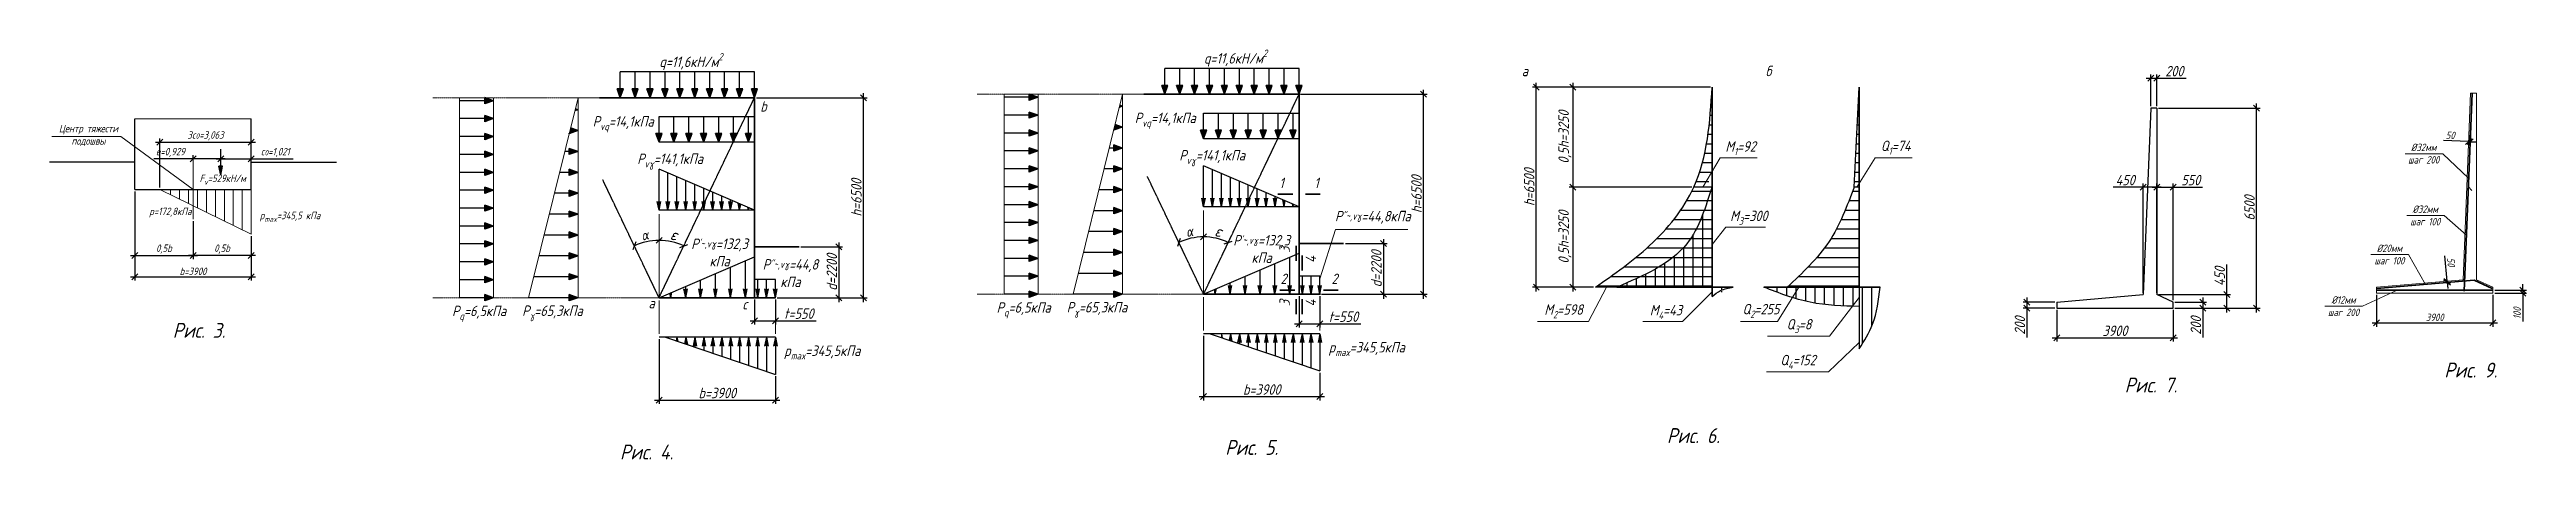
# Model space of a CAD drawing. Header units: millimetres. Extents: x -1004 to 900128, y -352756 to 107728.
# Drawn here: x 220572 to 303627, y -83156 to -69421 of the extents above; entities that cross this region are included whole.
import ezdxf

# ---------------------------------------------------------------- set-up
doc = ezdxf.new("R2010")
doc.units = ezdxf.units.MM
doc.linetypes.add('ACAD_ISO02W100', pattern=[15, 12, -3])
doc.linetypes.add('ACAD_ISO04W100', pattern=[30, 24, -3, 0, -3])
for name, color, linetype, lineweight in [('axles', 152, 'ACAD_ISO04W100', 20), ('basic', 95, 'Continuous', 30), ('hatch', 117, 'ACAD_ISO02W100', 25), ('size', 45, 'Continuous', 20), ('text', 13, 'Continuous', 20), ('thick', 42, 'Continuous', 35), ('thin', 153, 'Continuous', 18)]:
    doc.layers.add(name, color=color, linetype=linetype, lineweight=lineweight)
doc.styles.add('Structures', font='isocpeur.ttf', dxfattribs={"width": 0.85, "oblique": 15})
doc.styles.add('structures 5', font='isocpeur.ttf', dxfattribs={"width": 0.85, "oblique": 15, "height": 5})
doc.dimstyles.new('structures 3.5', dxfattribs={"dimtxt": 3.5, "dimasz": 2, "dimexe": 1.25, "dimexo": 0.625, "dimtad": 1, "dimtxsty": 'Structures', "dimblk": 'OBLIQUE', "dimcen": 2.5, "dimdle": 1.5, "dimadec": 0, "dimazin": 0, "dimtfac": 1, "dimtmove": 0, "dimatfit": 3, "dimfxl": 1, "dimarcsym": 0})
pattern_1 = [(90, (181075.18, -82418.2), (-317.5, 0), [])]

msp = doc.modelspace()

# ---------------------------------------------------------------- texts
at = {"layer": 'text', "attachment_point": 5}
for s, insert, char_height, width, style in [('\\A1;q=11,6кН/м{\\H0.7x;\\S2^ ;}', (242081.371, -69824.668), 350, 2511.65502, 'structures 5'), ('\\A1;q=11,6кН/м{\\H0.7x;\\S2^ ;}', (260340.526, -69708.525), 350, 2511.65502, 'structures 5'), ('\\A1;а', (270041.693, -70138.405), 350, 361.79272, 'structures 5'), ('\\A1;б', (278211.693, -70138.405), 350, 361.79272, 'structures 5'), ('\\A1;b', (244514.387, -71322.854), 350, 350, 'structures 5'), ('\\A1;Центр тяжести подошвы', (221878.997, -72294.871), 250, 2558.84936, 'structures 5'), ('\\A1;P{\\H0.7x;\\S^ vq;\\H1.42857x;=14,1кПа}', (239808.439, -71886.716), 350, 878.35728, 'structures 5'), ('\\A1;P{\\H0.7x;\\S^ vq;\\H1.42857x;=14,1кПа}', (257983.559, -71770.939), 350, 878.35728, 'structures 5'), ('\\A1;P{\\H0.7x;\\S^ vγ;\\H1.42857x;=141,1кПа}', (241382.554, -73138.374), 350, 878.35728, 'structures 5'), ('\\A1;P{\\H0.7x;\\S^ vγ;\\H1.42857x;=141,1кПа}', (259557.674, -73022.597), 350, 878.35728, 'structures 5'), ('\\A1;M{\\H0.7x;\\S^ 1;}=92', (277275.043, -72727.595), 350, 1401.58392, 'structures 5'), ('\\A1;Q{\\H0.7x;\\S^ 1;}=74', (282475.971, -72708.216), 350, 1401.58392, 'structures 5'), ('%%C32мм\\Pшаг 200', (300179.208, -72907.203), 250, 1504.43531, 'Structures'), ('\\A1;F{\\H0.7x;\\S^ v;}=529кН/м', (226379.336, -73778.056), 250, 1992.91099, 'structures 5'), ('\\A1;1', (261883.148, -73888.556), 350, 350, 'structures 5'), ('\\A1;1', (263055.397, -73888.556), 350, 350, 'structures 5'), ('\\A1;p=172,8кПа', (224624.45, -74881.061), 250, 1273.24932, 'structures 5'), ('%%C32мм\\Pшаг 100', (300231.426, -74978.87), 250, 1504.43531, 'Structures'), ('\\A1;p{\\H0.7x;\\S^ max;}=345,5 кПа', (228635.128, -75023.458), 250, 2613.04089, 'structures 5'), ('\\A1;P{\\H0.7x;\\S"~,vγ;\\H1.42857x;=44,8кПа}', (264944.744, -75042.032), 350, 878.35728, 'structures 5'), ('\\A1;M{\\H0.7x;\\S^ 3;}=300', (277552.179, -75054.585), 350, 1401.58392, 'structures 5'), ("\\A1;P{\\H0.7x;\\S'~,vγ;\\H1.42857x;=132,3\\PкПа}", (243040.681, -76219.245), 350, 878.35728, 'structures 5'), ("\\A1;P{\\H0.7x;\\S'~,vγ;\\H1.42857x;=132,3\\PкПа}", (261215.801, -76103.468), 350, 878.35728, 'structures 5'), ('%%C20мм\\Pшаг 100', (299031.426, -76288.87), 250, 1504.43531, 'Structures'), ('\\A1;P{\\H0.7x;\\S"~,vγ;\\H1.42857x;=44,8\\PкПа}', (245416.472, -76911.236), 350, 878.35728, 'structures 5'), ('\\A1;2', (261949.619, -77104.342), 350, 350, 'structures 5'), ('\\A1;2', (263658.646, -77104.342), 350, 350, 'structures 5'), ('\\A1;P{\\H0.7x;\\S^ q;\\H1.42857x;=6,5кПа}', (234977.357, -78239.089), 350, 1905.54601, 'structures 5'), ('\\A1;P{\\H0.67083x;\\S^ γ;}=65,3кПа', (237435.345, -78225.754), 350, 1953.35942, 'structures 5'), ('\\A1;a', (240761.105, -77915.817), 350, 350, 'structures 5'), ('\\A1;c', (243887.968, -77956.234), 350, 350, 'structures 5'), ('\\A1;P{\\H0.7x;\\S^ q;\\H1.42857x;=6,5кПа}', (253236.511, -78122.947), 350, 1905.54601, 'structures 5'), ('\\A1;P{\\H0.67083x;\\S^ γ;}=65,3кПа', (255694.499, -78109.611), 350, 1953.35942, 'structures 5'), ('\\A1;M{\\H0.7x;\\S^ 2;}=598', (271341.84, -78193.83), 350, 1514.96707, 'structures 5'), ('\\A1;M{\\H0.7x;\\S^ 4;}=43', (274772.179, -78211.842), 350, 1401.58392, 'structures 5'), ('\\A1;Q{\\H0.7x;\\S^ 2;}=255', (277958.301, -78178.216), 350, 1401.58392, 'structures 5'), ('%%C12мм\\Pшаг 200', (297491.426, -78018.87), 250, 1504.43531, 'Structures'), ('Рис. 3.', (225585.235, -78830.934), 500, 2515.89751, 'structures 5'), ('\\A1;\\pxt3;Q{\\H0.7x;\\S^ 3;}=8', (279234.65, -78687.318), 350, 1401.58392, 'structures 5'), ('\\A1;p{\\H0.7x;\\S^ max;}=345,5кПа', (246483.015, -79572.519), 350, 1724.15503, 'structures 5'), ('\\A1;p{\\H0.7x;\\S^ max;}=345,5кПа', (264742.169, -79456.376), 350, 1724.15503, 'structures 5'), ('\\A1;\\pxt3;Q{\\H0.7x;\\S^ 4;}=152', (279200.292, -79884.743), 350, 1401.58392, 'structures 5'), ('Рис. 7.', (291036.32, -80661.658), 500, 2515.89751, 'structures 5'), ('Рис. 9.', (301759.657, -80162.014), 500, 2515.89751, 'structures 5'), ('Рис. 6.', (275691.693, -82358.405), 500, 2515.89751, 'structures 5'), ('Рис. 4.', (240592.072, -82906.051), 500, 2515.89751, 'structures 5'), ('Рис. 5.', (260880.62, -82755.637), 500, 2515.89751, 'structures 5')]:
    msp.add_mtext(s, dxfattribs=dict(at, insert=insert, char_height=char_height, width=width, style=style))
at = {"layer": 'text', "char_height": 350, "width": 350, "attachment_point": 5, "rotation": 90, "style": 'structures 5'}
for s, insert in [('\\A1;3', (261986.911, -76127.955)), ('\\A1;4', (262864.34, -76456.017)), ('\\A1;3', (261986.911, -77914.947)), ('\\A1;4', (262864.34, -77918.076))]:
    msp.add_mtext(s, dxfattribs=dict(at, insert=insert))

# ---------------------------------------------------------------- blocks, each defined once
blk = doc.blocks.new('_Oblique')
at = {"color": 0, "linetype": 'ByBlock', "lineweight": -2}
blk.add_line((-0.5, -0.5), (0.5, 0.5), dxfattribs=at)
blk = doc.blocks.new('*D211')
at = {"layer": 'Defpoints', "color": 0, "transparency": 16777216}
for p in [(223434, -74110), (225384, -75110), (225384, -76319)]:
    blk.add_point(p, dxfattribs=at)
at = {"layer": 'size', "color": 0, "lineweight": -2, "transparency": 16777216}
for p, q in [((223434, -74172), (223434, -76444)), ((225384, -75172), (225384, -76444)), ((223284, -76319), (225534, -76319))]:
    blk.add_line(p, q, dxfattribs=at)
at = {"layer": 'size', "color": 0, "lineweight": -2, "transparency": 16777216, "xscale": 200, "yscale": 200, "zscale": 200, "rotation": 180}
blk.add_blockref('_Oblique', (223434, -76319), dxfattribs=at)
at = {"layer": 'size', "color": 0, "lineweight": -2, "transparency": 16777216, "xscale": 200, "yscale": 200, "zscale": 200}
blk.add_blockref('_Oblique', (225384, -76319), dxfattribs=at)
at = {"layer": 'size', "color": 0, "transparency": 16777216, "insert": (224409, -76106), "char_height": 250, "attachment_point": 5, "style": 'Structures'}
blk.add_mtext('0,5b', dxfattribs=at)
blk = doc.blocks.new('*D212')
at = {"layer": 'Defpoints', "color": 0, "transparency": 16777216}
for p in [(225384, -75110), (225384, -76319), (227334, -75610)]:
    blk.add_point(p, dxfattribs=at)
at = {"layer": 'size', "color": 0, "lineweight": -2, "transparency": 16777216}
for p, q in [((225384, -75172), (225384, -76444)), ((227484, -76319), (225234, -76319)), ((227334, -75672), (227334, -76444))]:
    blk.add_line(p, q, dxfattribs=at)
at = {"layer": 'size', "color": 0, "lineweight": -2, "transparency": 16777216, "xscale": 200, "yscale": 200, "zscale": 200, "rotation": 180}
blk.add_blockref('_Oblique', (225384, -76319), dxfattribs=at)
at = {"layer": 'size', "color": 0, "lineweight": -2, "transparency": 16777216, "xscale": 200, "yscale": 200, "zscale": 200}
blk.add_blockref('_Oblique', (227334, -76319), dxfattribs=at)
at = {"layer": 'size', "color": 0, "transparency": 16777216, "insert": (226359, -76106), "char_height": 250, "attachment_point": 5, "style": 'Structures'}
blk.add_mtext('0,5b', dxfattribs=at)
blk = doc.blocks.new('*D213')
at = {"layer": 'Defpoints', "color": 0, "transparency": 16777216}
for p in [(223434, -74110), (227334, -75610), (227334, -77039)]:
    blk.add_point(p, dxfattribs=at)
at = {"layer": 'size', "color": 0, "lineweight": -2, "transparency": 16777216}
for p, q in [((223434, -74172), (223434, -77164)), ((227334, -75672), (227334, -77164)), ((223284, -77039), (227484, -77039))]:
    blk.add_line(p, q, dxfattribs=at)
at = {"layer": 'size', "color": 0, "lineweight": -2, "transparency": 16777216, "xscale": 200, "yscale": 200, "zscale": 200, "rotation": 180}
blk.add_blockref('_Oblique', (223434, -77039), dxfattribs=at)
at = {"layer": 'size', "color": 0, "lineweight": -2, "transparency": 16777216, "xscale": 200, "yscale": 200, "zscale": 200}
blk.add_blockref('_Oblique', (227334, -77039), dxfattribs=at)
at = {"layer": 'size', "color": 0, "transparency": 16777216, "insert": (225384, -76852), "char_height": 250, "attachment_point": 5, "style": 'Structures'}
blk.add_mtext('b=3900', dxfattribs=at)
blk = doc.blocks.new('*D214')
at = {"layer": 'Defpoints', "color": 0, "transparency": 16777216}
for p in [(227334, -72523), (227334, -73191), (224271, -74110)]:
    blk.add_point(p, dxfattribs=at)
at = {"layer": 'size', "color": 0, "lineweight": -2, "transparency": 16777216}
for p, q in [((224121, -72523), (227484, -72523)), ((224271, -74047), (224271, -72398)), ((227334, -73128), (227334, -72398))]:
    blk.add_line(p, q, dxfattribs=at)
at = {"layer": 'size', "color": 0, "lineweight": -2, "transparency": 16777216, "xscale": 200, "yscale": 200, "zscale": 200, "rotation": 180}
blk.add_blockref('_Oblique', (224271, -72523), dxfattribs=at)
at = {"layer": 'size', "color": 0, "lineweight": -2, "transparency": 16777216, "xscale": 200, "yscale": 200, "zscale": 200}
blk.add_blockref('_Oblique', (227334, -72523), dxfattribs=at)
at = {"layer": 'size', "color": 0, "transparency": 16777216, "insert": (225802, -72311), "char_height": 350, "attachment_point": 5, "style": 'Structures'}
blk.add_mtext('{\\H0.71429x;3c\\H0.7x;\\S^ 0;\\H1.42857x;=3,063}', dxfattribs=at)
blk = doc.blocks.new('*D215')
at = {"layer": 'Defpoints', "color": 0, "transparency": 16777216}
for p in [(225384, -73082), (225384, -73194), (226313, -73194)]:
    blk.add_point(p, dxfattribs=at)
at = {"layer": 'size', "color": 0, "lineweight": -2, "transparency": 16777216}
for p, q in [((225384, -73082), (224067, -73082)), ((225384, -73131), (225384, -72957)), ((226463, -73082), (225384, -73082)), ((226313, -73131), (226313, -72957))]:
    blk.add_line(p, q, dxfattribs=at)
at = {"layer": 'size', "color": 0, "lineweight": -2, "transparency": 16777216, "xscale": 200, "yscale": 200, "zscale": 200, "rotation": 180}
blk.add_blockref('_Oblique', (225384, -73082), dxfattribs=at)
at = {"layer": 'size', "color": 0, "lineweight": -2, "transparency": 16777216, "xscale": 200, "yscale": 200, "zscale": 200}
blk.add_blockref('_Oblique', (226313, -73082), dxfattribs=at)
at = {"layer": 'size', "color": 0, "transparency": 16777216, "insert": (224625, -72869), "char_height": 350, "attachment_point": 5, "style": 'Structures'}
blk.add_mtext('{\\H0.71429x;e=0,929}', dxfattribs=at)
blk = doc.blocks.new('*D216')
at = {"layer": 'Defpoints', "color": 0, "transparency": 16777216}
for p in [(227334, -73082), (226313, -73194), (227334, -73194)]:
    blk.add_point(p, dxfattribs=at)
at = {"layer": 'size', "color": 0, "lineweight": -2, "transparency": 16777216}
for p, q in [((226163, -73082), (227334, -73082)), ((226313, -73131), (226313, -72957)), ((227334, -73131), (227334, -72957)), ((227334, -73082), (228745, -73082))]:
    blk.add_line(p, q, dxfattribs=at)
at = {"layer": 'size', "color": 0, "lineweight": -2, "transparency": 16777216, "xscale": 200, "yscale": 200, "zscale": 200, "rotation": 180}
blk.add_blockref('_Oblique', (226313, -73082), dxfattribs=at)
at = {"layer": 'size', "color": 0, "lineweight": -2, "transparency": 16777216, "xscale": 200, "yscale": 200, "zscale": 200}
blk.add_blockref('_Oblique', (227334, -73082), dxfattribs=at)
at = {"layer": 'size', "color": 0, "transparency": 16777216, "insert": (228140, -72869), "char_height": 350, "attachment_point": 5, "style": 'Structures'}
blk.add_mtext('{\\H0.71429x;c\\H0.7x;\\S^ 0;\\H1.42857x;=1,021}', dxfattribs=at)
blk = doc.blocks.new('*D218')
at = {"layer": 'Defpoints', "color": 0, "transparency": 16777216}
for p in [(245705, -76036), (244910, -77736), (247040, -77736)]:
    blk.add_point(p, dxfattribs=at)
at = {"layer": 'size', "color": 0, "lineweight": -2, "transparency": 16777216}
for p, q in [((245768, -76036), (247165, -76036)), ((247040, -75886), (247040, -77886)), ((244973, -77736), (247165, -77736))]:
    blk.add_line(p, q, dxfattribs=at)
at = {"layer": 'size', "color": 0, "lineweight": -2, "transparency": 16777216, "xscale": 200, "yscale": 200, "zscale": 200}
for p, rotation in [((247040, -76036), 90), ((247040, -77736), 270)]:
    blk.add_blockref('_Oblique', p, dxfattribs=dict(at, rotation=rotation))
at = {"layer": 'size', "color": 0, "transparency": 16777216, "insert": (246803, -76886), "char_height": 350, "attachment_point": 5, "rotation": 90, "style": 'Structures'}
blk.add_mtext('d=2200', dxfattribs=at)
blk = doc.blocks.new('*D219')
at = {"layer": 'Defpoints', "color": 0, "transparency": 16777216}
for p in [(244210, -77736), (244910, -77736), (244910, -78508)]:
    blk.add_point(p, dxfattribs=at)
at = {"layer": 'size', "color": 0, "lineweight": -2, "transparency": 16777216}
for p, q in [((244210, -77798), (244210, -78633)), ((244910, -77798), (244910, -78633)), ((244060, -78508), (244910, -78508)), ((244910, -78508), (246281, -78508))]:
    blk.add_line(p, q, dxfattribs=at)
at = {"layer": 'size', "color": 0, "lineweight": -2, "transparency": 16777216, "xscale": 200, "yscale": 200, "zscale": 200, "rotation": 180}
blk.add_blockref('_Oblique', (244210, -78508), dxfattribs=at)
at = {"layer": 'size', "color": 0, "lineweight": -2, "transparency": 16777216, "xscale": 200, "yscale": 200, "zscale": 200}
blk.add_blockref('_Oblique', (244910, -78508), dxfattribs=at)
at = {"layer": 'size', "color": 0, "transparency": 16777216, "insert": (245696, -78270), "char_height": 350, "attachment_point": 5, "style": 'Structures'}
blk.add_mtext('t=550', dxfattribs=at)
blk = doc.blocks.new('*D220')
at = {"layer": 'Defpoints', "color": 0, "transparency": 16777216}
for p in [(244210, -71036), (247863, -71036), (244910, -77736)]:
    blk.add_point(p, dxfattribs=at)
at = {"layer": 'size', "color": 0, "lineweight": -2, "transparency": 16777216}
for p, q in [((244273, -71036), (247988, -71036)), ((247863, -77886), (247863, -70886)), ((244973, -77736), (247988, -77736))]:
    blk.add_line(p, q, dxfattribs=at)
at = {"layer": 'size', "color": 0, "lineweight": -2, "transparency": 16777216, "xscale": 200, "yscale": 200, "zscale": 200}
for p, rotation in [((247863, -71036), 90), ((247863, -77736), 270)]:
    blk.add_blockref('_Oblique', p, dxfattribs=dict(at, rotation=rotation))
at = {"layer": 'size', "color": 0, "transparency": 16777216, "insert": (247626, -74386), "char_height": 350, "attachment_point": 5, "rotation": 90, "style": 'Structures'}
blk.add_mtext('h=6500', dxfattribs=at)
blk = doc.blocks.new('*D221')
at = {"layer": 'Defpoints', "color": 0, "transparency": 16777216}
for p in [(244210, -71036), (241010, -74935), (241295, -75835), (241010, -77736), (241010, -77736)]:
    blk.add_point(p, dxfattribs=at)
at = {"layer": 'size', "color": 0, "lineweight": -2, "transparency": 16777216}
blk.add_arc((241010, -77736), 1922, 64.4703, 90, dxfattribs=at)
at = {"layer": 'size', "color": 0, "lineweight": -2, "transparency": 16777216, "xscale": 200, "yscale": 200, "zscale": 200}
for p, rotation in [((241010, -75814), 179.9999999999999), ((241838, -76002), 334.4703020094668)]:
    blk.add_blockref('_Oblique', p, dxfattribs=dict(at, rotation=rotation))
at = {"layer": 'size', "color": 0, "transparency": 16777216, "insert": (241513, -75621), "char_height": 350, "attachment_point": 5, "rotation": 346.62447, "style": 'Structures'}
blk.add_mtext('{\\H1.08333x;ε}', dxfattribs=at)
blk = doc.blocks.new('*D222')
at = {"layer": 'Defpoints', "color": 0, "transparency": 16777216}
for p in [(237810, -71036), (241010, -71286), (240726, -75835), (241010, -77736), (241010, -77736)]:
    blk.add_point(p, dxfattribs=at)
at = {"layer": 'size', "color": 0, "lineweight": -2, "transparency": 16777216}
blk.add_arc((241010, -77736), 1922, 90, 115.5297, dxfattribs=at)
at = {"layer": 'size', "color": 0, "lineweight": -2, "transparency": 16777216, "xscale": 200, "yscale": 200, "zscale": 200}
for p, rotation in [((240182, -76002), 205.5296979905329), ((241010, -75814), 359.9999999999997)]:
    blk.add_blockref('_Oblique', p, dxfattribs=dict(at, rotation=rotation))
at = {"layer": 'size', "color": 0, "transparency": 16777216, "insert": (240535, -75637), "char_height": 350, "width": 756.43, "attachment_point": 5, "rotation": 12.76485, "style": 'Structures'}
blk.add_mtext('{\\H0.95833x;α}', dxfattribs=at)
blk = doc.blocks.new('*D217')
at = {"layer": 'Defpoints', "color": 0, "transparency": 16777216}
for p in [(241010, -79062), (244910, -80305), (244910, -81168)]:
    blk.add_point(p, dxfattribs=at)
at = {"layer": 'size', "color": 0, "lineweight": -2, "transparency": 16777216}
for p, q in [((241010, -79125), (241010, -81293)), ((244910, -80367), (244910, -81293)), ((240860, -81168), (245060, -81168))]:
    blk.add_line(p, q, dxfattribs=at)
at = {"layer": 'size', "color": 0, "lineweight": -2, "transparency": 16777216, "xscale": 200, "yscale": 200, "zscale": 200, "rotation": 180}
blk.add_blockref('_Oblique', (241010, -81168), dxfattribs=at)
at = {"layer": 'size', "color": 0, "lineweight": -2, "transparency": 16777216, "xscale": 200, "yscale": 200, "zscale": 200}
blk.add_blockref('_Oblique', (244910, -81168), dxfattribs=at)
at = {"layer": 'size', "color": 0, "transparency": 16777216, "insert": (242960, -80930), "char_height": 350, "attachment_point": 5, "style": 'Structures'}
blk.add_mtext('b=3900', dxfattribs=at)
blk = doc.blocks.new('*D224')
at = {"layer": 'Defpoints', "color": 0, "transparency": 16777216}
for p in [(263965, -75920), (263169, -77620), (265299, -77620)]:
    blk.add_point(p, dxfattribs=at)
at = {"layer": 'size', "color": 0, "lineweight": -2, "transparency": 16777216}
for p, q in [((264027, -75920), (265424, -75920)), ((265299, -75770), (265299, -77770)), ((263232, -77620), (265424, -77620))]:
    blk.add_line(p, q, dxfattribs=at)
at = {"layer": 'size', "color": 0, "lineweight": -2, "transparency": 16777216, "xscale": 200, "yscale": 200, "zscale": 200}
for p, rotation in [((265299, -75920), 90), ((265299, -77620), 270)]:
    blk.add_blockref('_Oblique', p, dxfattribs=dict(at, rotation=rotation))
at = {"layer": 'size', "color": 0, "transparency": 16777216, "insert": (265062, -76770), "char_height": 350, "attachment_point": 5, "rotation": 90, "style": 'Structures'}
blk.add_mtext('d=2200', dxfattribs=at)
blk = doc.blocks.new('*D225')
at = {"layer": 'Defpoints', "color": 0, "transparency": 16777216}
for p in [(262469, -77620), (263169, -77620), (263169, -78609)]:
    blk.add_point(p, dxfattribs=at)
at = {"layer": 'size', "color": 0, "lineweight": -2, "transparency": 16777216}
for p, q in [((262469, -77682), (262469, -78734)), ((263169, -77682), (263169, -78734)), ((262319, -78609), (263169, -78609)), ((263169, -78609), (264540, -78609))]:
    blk.add_line(p, q, dxfattribs=at)
at = {"layer": 'size', "color": 0, "lineweight": -2, "transparency": 16777216, "xscale": 200, "yscale": 200, "zscale": 200, "rotation": 180}
blk.add_blockref('_Oblique', (262469, -78609), dxfattribs=at)
at = {"layer": 'size', "color": 0, "lineweight": -2, "transparency": 16777216, "xscale": 200, "yscale": 200, "zscale": 200}
blk.add_blockref('_Oblique', (263169, -78609), dxfattribs=at)
at = {"layer": 'size', "color": 0, "transparency": 16777216, "insert": (263955, -78372), "char_height": 350, "attachment_point": 5, "style": 'Structures'}
blk.add_mtext('t=550', dxfattribs=at)
blk = doc.blocks.new('*D226')
at = {"layer": 'Defpoints', "color": 0, "transparency": 16777216}
for p in [(262469, -70920), (266646, -70920), (263169, -77620)]:
    blk.add_point(p, dxfattribs=at)
at = {"layer": 'size', "color": 0, "lineweight": -2, "transparency": 16777216}
for p, q in [((262532, -70920), (266771, -70920)), ((266646, -77770), (266646, -70770)), ((263232, -77620), (266771, -77620))]:
    blk.add_line(p, q, dxfattribs=at)
at = {"layer": 'size', "color": 0, "lineweight": -2, "transparency": 16777216, "xscale": 200, "yscale": 200, "zscale": 200}
for p, rotation in [((266646, -70920), 90), ((266646, -77620), 270)]:
    blk.add_blockref('_Oblique', p, dxfattribs=dict(at, rotation=rotation))
at = {"layer": 'size', "color": 0, "transparency": 16777216, "insert": (266408, -74270), "char_height": 350, "attachment_point": 5, "rotation": 90, "style": 'Structures'}
blk.add_mtext('h=6500', dxfattribs=at)
blk = doc.blocks.new('*D227')
at = {"layer": 'Defpoints', "color": 0, "transparency": 16777216}
for p in [(262469, -70920), (259269, -74819), (259554, -75719), (259269, -77620), (259269, -77620)]:
    blk.add_point(p, dxfattribs=at)
at = {"layer": 'size', "color": 0, "lineweight": -2, "transparency": 16777216}
blk.add_arc((259269, -77620), 1922, 64.4703, 90, dxfattribs=at)
at = {"layer": 'size', "color": 0, "lineweight": -2, "transparency": 16777216, "xscale": 200, "yscale": 200, "zscale": 200}
for p, rotation in [((259269, -75698), 179.9999999999999), ((260098, -75886), 334.4703020094665)]:
    blk.add_blockref('_Oblique', p, dxfattribs=dict(at, rotation=rotation))
at = {"layer": 'size', "color": 0, "transparency": 16777216, "insert": (259772, -75505), "char_height": 350, "attachment_point": 5, "rotation": 346.62447, "style": 'Structures'}
blk.add_mtext('{\\H1.08333x;ε}', dxfattribs=at)
blk = doc.blocks.new('*D228')
at = {"layer": 'Defpoints', "color": 0, "transparency": 16777216}
for p in [(256069, -70920), (259269, -71170), (258985, -75719), (259269, -77620), (259269, -77620)]:
    blk.add_point(p, dxfattribs=at)
at = {"layer": 'size', "color": 0, "lineweight": -2, "transparency": 16777216}
blk.add_arc((259269, -77620), 1922, 90, 115.5297, dxfattribs=at)
at = {"layer": 'size', "color": 0, "lineweight": -2, "transparency": 16777216, "xscale": 200, "yscale": 200, "zscale": 200, "rotation": 205.5296979905332}
blk.add_blockref('_Oblique', (258441, -75886), dxfattribs=at)
at = {"layer": 'size', "color": 0, "lineweight": -2, "transparency": 16777216, "xscale": 200, "yscale": 200, "zscale": 200}
blk.add_blockref('_Oblique', (259269, -75698), dxfattribs=at)
at = {"layer": 'size', "color": 0, "transparency": 16777216, "insert": (258794, -75521), "char_height": 350, "width": 756.43, "attachment_point": 5, "rotation": 12.76485, "style": 'Structures'}
blk.add_mtext('{\\H0.95833x;α}', dxfattribs=at)
blk = doc.blocks.new('*D223')
at = {"layer": 'Defpoints', "color": 0, "transparency": 16777216}
for p in [(259269, -78946), (263169, -80189), (263169, -81051)]:
    blk.add_point(p, dxfattribs=at)
at = {"layer": 'size', "color": 0, "lineweight": -2, "transparency": 16777216}
for p, q in [((259269, -79009), (259269, -81176)), ((263169, -80251), (263169, -81176)), ((259119, -81051), (263319, -81051))]:
    blk.add_line(p, q, dxfattribs=at)
at = {"layer": 'size', "color": 0, "lineweight": -2, "transparency": 16777216, "xscale": 200, "yscale": 200, "zscale": 200, "rotation": 180}
blk.add_blockref('_Oblique', (259269, -81051), dxfattribs=at)
at = {"layer": 'size', "color": 0, "lineweight": -2, "transparency": 16777216, "xscale": 200, "yscale": 200, "zscale": 200}
blk.add_blockref('_Oblique', (263169, -81051), dxfattribs=at)
at = {"layer": 'size', "color": 0, "transparency": 16777216, "insert": (261219, -80814), "char_height": 350, "attachment_point": 5, "style": 'Structures'}
blk.add_mtext('b=3900', dxfattribs=at)
blk = doc.blocks.new('*D229')
at = {"layer": 'Defpoints', "color": 0, "transparency": 16777216}
for p in [(270426, -70683), (276323, -70683), (272408, -77383)]:
    blk.add_point(p, dxfattribs=at)
at = {"layer": 'size', "color": 0, "lineweight": -2, "transparency": 16777216}
for p, q in [((270426, -77533), (270426, -70533)), ((276261, -70683), (270301, -70683)), ((272346, -77383), (270301, -77383))]:
    blk.add_line(p, q, dxfattribs=at)
at = {"layer": 'size', "color": 0, "lineweight": -2, "transparency": 16777216, "xscale": 200, "yscale": 200, "zscale": 200}
for p, rotation in [((270426, -70683), 90), ((270426, -77383), 270)]:
    blk.add_blockref('_Oblique', p, dxfattribs=dict(at, rotation=rotation))
at = {"layer": 'size', "color": 0, "transparency": 16777216, "insert": (270189, -74033), "char_height": 350, "attachment_point": 5, "rotation": 90, "style": 'Structures'}
blk.add_mtext('h=6500', dxfattribs=at)
blk = doc.blocks.new('*D230')
at = {"layer": 'Defpoints', "color": 0, "transparency": 16777216}
for p in [(276323, -70683), (271655, -74033), (275705, -74033)]:
    blk.add_point(p, dxfattribs=at)
at = {"layer": 'size', "color": 0, "lineweight": -2, "transparency": 16777216}
for p, q in [((271655, -70533), (271655, -74183)), ((276261, -70683), (271530, -70683)), ((275643, -74033), (271530, -74033))]:
    blk.add_line(p, q, dxfattribs=at)
at = {"layer": 'size', "color": 0, "lineweight": -2, "transparency": 16777216, "xscale": 200, "yscale": 200, "zscale": 200}
for p, rotation in [((271655, -70683), 90), ((271655, -74033), 270)]:
    blk.add_blockref('_Oblique', p, dxfattribs=dict(at, rotation=rotation))
at = {"layer": 'size', "color": 0, "transparency": 16777216, "insert": (271383, -72358), "char_height": 350, "attachment_point": 5, "rotation": 90, "style": 'Structures'}
blk.add_mtext('0,5h=3250', dxfattribs=at)
blk = doc.blocks.new('*D231')
at = {"layer": 'Defpoints', "color": 0, "transparency": 16777216}
for p in [(272245, -74033), (271655, -77383), (272408, -77383)]:
    blk.add_point(p, dxfattribs=at)
at = {"layer": 'size', "color": 0, "lineweight": -2, "transparency": 16777216}
for p, q in [((271655, -73883), (271655, -77533)), ((272183, -74033), (271530, -74033)), ((272346, -77383), (271530, -77383))]:
    blk.add_line(p, q, dxfattribs=at)
at = {"layer": 'size', "color": 0, "lineweight": -2, "transparency": 16777216, "xscale": 200, "yscale": 200, "zscale": 200}
for p, rotation in [((271655, -74033), 90), ((271655, -77383), 270)]:
    blk.add_blockref('_Oblique', p, dxfattribs=dict(at, rotation=rotation))
at = {"layer": 'size', "color": 0, "transparency": 16777216, "insert": (271383, -75708), "char_height": 350, "attachment_point": 5, "rotation": 90, "style": 'Structures'}
blk.add_mtext('0,5h=3250', dxfattribs=at)
blk = doc.blocks.new('*D232')
at = {"layer": 'Defpoints', "color": 0, "transparency": 16777216}
for p in [(291778, -77882), (291778, -78082), (292778, -78082)]:
    blk.add_point(p, dxfattribs=at)
at = {"layer": 'size', "color": 0, "lineweight": -2, "transparency": 16777216}
for p, q in [((291841, -77882), (292903, -77882)), ((292778, -77732), (292778, -78082)), ((291841, -78082), (292903, -78082)), ((292778, -78082), (292778, -79066))]:
    blk.add_line(p, q, dxfattribs=at)
at = {"layer": 'size', "color": 0, "lineweight": -2, "transparency": 16777216, "xscale": 200, "yscale": 200, "zscale": 200}
for p, rotation in [((292778, -77882), 90), ((292778, -78082), 270)]:
    blk.add_blockref('_Oblique', p, dxfattribs=dict(at, rotation=rotation))
at = {"layer": 'size', "color": 0, "transparency": 16777216, "insert": (292541, -78674), "char_height": 350, "attachment_point": 5, "rotation": 90, "style": 'Structures'}
blk.add_mtext('200', dxfattribs=at)
blk = doc.blocks.new('*D233')
at = {"layer": 'Defpoints', "color": 0, "transparency": 16777216}
for p in [(287878, -78082), (291778, -78082), (291778, -79082)]:
    blk.add_point(p, dxfattribs=at)
at = {"layer": 'size', "color": 0, "lineweight": -2, "transparency": 16777216}
for p, q in [((287878, -78144), (287878, -79207)), ((291778, -78144), (291778, -79207)), ((287728, -79082), (291928, -79082))]:
    blk.add_line(p, q, dxfattribs=at)
at = {"layer": 'size', "color": 0, "lineweight": -2, "transparency": 16777216, "xscale": 200, "yscale": 200, "zscale": 200, "rotation": 180}
blk.add_blockref('_Oblique', (287878, -79082), dxfattribs=at)
at = {"layer": 'size', "color": 0, "lineweight": -2, "transparency": 16777216, "xscale": 200, "yscale": 200, "zscale": 200}
blk.add_blockref('_Oblique', (291778, -79082), dxfattribs=at)
at = {"layer": 'size', "color": 0, "transparency": 16777216, "insert": (289828, -78844), "char_height": 350, "attachment_point": 5, "style": 'Structures'}
blk.add_mtext('3900', dxfattribs=at)
blk = doc.blocks.new('*D234')
at = {"layer": 'Defpoints', "color": 0, "transparency": 16777216}
for p in [(287878, -77882), (286878, -78082), (287878, -78082)]:
    blk.add_point(p, dxfattribs=at)
at = {"layer": 'size', "color": 0, "lineweight": -2, "transparency": 16777216}
for p, q in [((287816, -77882), (286753, -77882)), ((286878, -77732), (286878, -78082)), ((287816, -78082), (286753, -78082)), ((286878, -78082), (286878, -79066))]:
    blk.add_line(p, q, dxfattribs=at)
at = {"layer": 'size', "color": 0, "lineweight": -2, "transparency": 16777216, "xscale": 200, "yscale": 200, "zscale": 200}
for p, rotation in [((286878, -77882), 90), ((286878, -78082), 270)]:
    blk.add_blockref('_Oblique', p, dxfattribs=dict(at, rotation=rotation))
at = {"layer": 'size', "color": 0, "transparency": 16777216, "insert": (286641, -78674), "char_height": 350, "attachment_point": 5, "rotation": 90, "style": 'Structures'}
blk.add_mtext('200', dxfattribs=at)
blk = doc.blocks.new('*D235')
at = {"layer": 'Defpoints', "color": 0, "transparency": 16777216}
for p in [(291228, -77632), (293578, -77632), (291778, -78082)]:
    blk.add_point(p, dxfattribs=at)
at = {"layer": 'size', "color": 0, "lineweight": -2, "transparency": 16777216}
for p, q in [((293578, -77632), (293578, -76618)), ((291291, -77632), (293703, -77632)), ((293578, -78232), (293578, -77632)), ((291841, -78082), (293703, -78082))]:
    blk.add_line(p, q, dxfattribs=at)
at = {"layer": 'size', "color": 0, "lineweight": -2, "transparency": 16777216, "xscale": 200, "yscale": 200, "zscale": 200}
for p, rotation in [((293578, -77632), 90), ((293578, -78082), 270)]:
    blk.add_blockref('_Oblique', p, dxfattribs=dict(at, rotation=rotation))
at = {"layer": 'size', "color": 0, "transparency": 16777216, "insert": (293341, -77025), "char_height": 350, "attachment_point": 5, "rotation": 90, "style": 'Structures'}
blk.add_mtext('450', dxfattribs=at)
blk = doc.blocks.new('*D236')
at = {"layer": 'Defpoints', "color": 0, "transparency": 16777216}
for p in [(291228, -71382), (294578, -71382), (291778, -78082)]:
    blk.add_point(p, dxfattribs=at)
at = {"layer": 'size', "color": 0, "lineweight": -2, "transparency": 16777216}
for p, q in [((291291, -71382), (294703, -71382)), ((294578, -78232), (294578, -71232)), ((291841, -78082), (294703, -78082))]:
    blk.add_line(p, q, dxfattribs=at)
at = {"layer": 'size', "color": 0, "lineweight": -2, "transparency": 16777216, "xscale": 200, "yscale": 200, "zscale": 200}
for p, rotation in [((294578, -71382), 90), ((294578, -78082), 270)]:
    blk.add_blockref('_Oblique', p, dxfattribs=dict(at, rotation=rotation))
at = {"layer": 'size', "color": 0, "transparency": 16777216, "insert": (294341, -74732), "char_height": 350, "attachment_point": 5, "rotation": 90, "style": 'Structures'}
blk.add_mtext('6500', dxfattribs=at)
blk = doc.blocks.new('*D237')
at = {"layer": 'Defpoints', "color": 0, "transparency": 16777216}
for p in [(291778, -74032), (291228, -77632), (291778, -77882)]:
    blk.add_point(p, dxfattribs=at)
at = {"layer": 'size', "color": 0, "lineweight": -2, "transparency": 16777216}
for p, q in [((291228, -77569), (291228, -73907)), ((291778, -77819), (291778, -73907)), ((291078, -74032), (291778, -74032)), ((291778, -74032), (292762, -74032))]:
    blk.add_line(p, q, dxfattribs=at)
at = {"layer": 'size', "color": 0, "lineweight": -2, "transparency": 16777216, "xscale": 200, "yscale": 200, "zscale": 200, "rotation": 180}
blk.add_blockref('_Oblique', (291228, -74032), dxfattribs=at)
at = {"layer": 'size', "color": 0, "lineweight": -2, "transparency": 16777216, "xscale": 200, "yscale": 200, "zscale": 200}
blk.add_blockref('_Oblique', (291778, -74032), dxfattribs=at)
at = {"layer": 'size', "color": 0, "transparency": 16777216, "insert": (292370, -73794), "char_height": 350, "attachment_point": 5, "style": 'Structures'}
blk.add_mtext('550', dxfattribs=at)
blk = doc.blocks.new('*D238')
at = {"layer": 'Defpoints', "color": 0, "transparency": 16777216}
for p in [(290778, -74032), (290778, -77632), (291228, -77632)]:
    blk.add_point(p, dxfattribs=at)
at = {"layer": 'size', "color": 0, "lineweight": -2, "transparency": 16777216}
for p, q in [((290778, -77569), (290778, -73907)), ((291228, -77569), (291228, -73907)), ((290778, -74032), (289765, -74032)), ((291378, -74032), (290778, -74032))]:
    blk.add_line(p, q, dxfattribs=at)
at = {"layer": 'size', "color": 0, "lineweight": -2, "transparency": 16777216, "xscale": 200, "yscale": 200, "zscale": 200, "rotation": 180}
blk.add_blockref('_Oblique', (290778, -74032), dxfattribs=at)
at = {"layer": 'size', "color": 0, "lineweight": -2, "transparency": 16777216, "xscale": 200, "yscale": 200, "zscale": 200}
blk.add_blockref('_Oblique', (291228, -74032), dxfattribs=at)
at = {"layer": 'size', "color": 0, "transparency": 16777216, "insert": (290171, -73794), "char_height": 350, "attachment_point": 5, "style": 'Structures'}
blk.add_mtext('450', dxfattribs=at)
blk = doc.blocks.new('*D239')
at = {"layer": 'Defpoints', "color": 0, "transparency": 16777216}
for p in [(291228, -70382), (291028, -71382), (291228, -71382)]:
    blk.add_point(p, dxfattribs=at)
at = {"layer": 'size', "color": 0, "lineweight": -2, "transparency": 16777216}
for p, q in [((290878, -70382), (291228, -70382)), ((291028, -71319), (291028, -70257)), ((291228, -71319), (291228, -70257)), ((291228, -70382), (292212, -70382))]:
    blk.add_line(p, q, dxfattribs=at)
at = {"layer": 'size', "color": 0, "lineweight": -2, "transparency": 16777216, "xscale": 200, "yscale": 200, "zscale": 200, "rotation": 180}
blk.add_blockref('_Oblique', (291028, -70382), dxfattribs=at)
at = {"layer": 'size', "color": 0, "lineweight": -2, "transparency": 16777216, "xscale": 200, "yscale": 200, "zscale": 200}
blk.add_blockref('_Oblique', (291228, -70382), dxfattribs=at)
at = {"layer": 'size', "color": 0, "transparency": 16777216, "insert": (291820, -70144), "char_height": 350, "attachment_point": 5, "style": 'Structures'}
blk.add_mtext('200', dxfattribs=at)
blk = doc.blocks.new('*D240')
at = {"layer": 'Defpoints', "color": 0, "transparency": 16777216}
for p in [(298602, -77582), (302502, -77582), (302502, -78582)]:
    blk.add_point(p, dxfattribs=at)
at = {"layer": 'size', "color": 0, "lineweight": -2, "transparency": 16777216}
for p, q in [((298602, -77645), (298602, -78707)), ((302502, -77645), (302502, -78707)), ((298452, -78582), (302652, -78582))]:
    blk.add_line(p, q, dxfattribs=at)
at = {"layer": 'size', "color": 0, "lineweight": -2, "transparency": 16777216, "xscale": 200, "yscale": 200, "zscale": 200, "rotation": 180}
blk.add_blockref('_Oblique', (298602, -78582), dxfattribs=at)
at = {"layer": 'size', "color": 0, "lineweight": -2, "transparency": 16777216, "xscale": 200, "yscale": 200, "zscale": 200}
blk.add_blockref('_Oblique', (302502, -78582), dxfattribs=at)
at = {"layer": 'size', "color": 0, "transparency": 16777216, "insert": (300552, -78395), "char_height": 350, "attachment_point": 5, "style": 'Structures'}
blk.add_mtext('{\\H0.71429x;3900}', dxfattribs=at)
blk = doc.blocks.new('*D241')
at = {"layer": 'Defpoints', "color": 0, "transparency": 16777216}
for p in [(301698, -72230), (301748, -72232), (301687, -72507)]:
    blk.add_point(p, dxfattribs=at)
at = {"layer": 'size', "color": 0, "lineweight": -2, "transparency": 16777216}
for p, q in [((301687, -72507), (300840, -72473)), ((301695, -72293), (301682, -72632)), ((301737, -72509), (301687, -72507)), ((301745, -72295), (301732, -72634)), ((301737, -72509), (301937, -72517))]:
    blk.add_line(p, q, dxfattribs=at)
at = {"layer": 'size', "color": 0, "lineweight": -2, "transparency": 16777216, "xscale": 200, "yscale": 200, "zscale": 200}
for p, rotation in [((301687, -72507), 357.7093899573595), ((301737, -72509), 177.7093899573595)]:
    blk.add_blockref('_Oblique', p, dxfattribs=dict(at, rotation=rotation))
at = {"layer": 'size', "color": 0, "transparency": 16777216, "insert": (301071, -72295), "char_height": 350, "attachment_point": 5, "rotation": 357.70939, "style": 'Structures'}
blk.add_mtext('{\\H0.71429x;50}', dxfattribs=at)
blk = doc.blocks.new('*D242')
at = {"layer": 'Defpoints', "color": 0, "transparency": 16777216}
for p in [(300965, -77179), (300984, -77177), (300989, -77227)]:
    blk.add_point(p, dxfattribs=at)
at = {"layer": 'size', "color": 0, "lineweight": -2, "transparency": 16777216}
for p, q in [((300965, -77179), (300892, -76335)), ((300922, -77182), (300840, -77189)), ((300926, -77232), (300844, -77239)), ((300969, -77228), (300965, -77179)), ((300969, -77228), (300986, -77428))]:
    blk.add_line(p, q, dxfattribs=at)
at = {"layer": 'size', "color": 0, "lineweight": -2, "transparency": 16777216, "xscale": 200, "yscale": 200, "zscale": 200}
for p, rotation in [((300965, -77179), 274.9271099475845), ((300969, -77228), 94.92710994758454)]:
    blk.add_blockref('_Oblique', p, dxfattribs=dict(at, rotation=rotation))
at = {"layer": 'size', "color": 0, "transparency": 16777216, "insert": (301098, -76541), "char_height": 350, "attachment_point": 5, "rotation": 274.92711, "style": 'Structures'}
blk.add_mtext('{\\H0.71429x;50}', dxfattribs=at)
blk = doc.blocks.new('*D243')
at = {"layer": 'Defpoints', "color": 0, "transparency": 16777216}
for p in [(302502, -77482), (302502, -77582), (303502, -77582)]:
    blk.add_point(p, dxfattribs=at)
at = {"layer": 'size', "color": 0, "lineweight": -2, "transparency": 16777216}
for p, q in [((302564, -77482), (303627, -77482)), ((302564, -77582), (303627, -77582)), ((303502, -77482), (303502, -77282)), ((303502, -77482), (303502, -77582)), ((303502, -77582), (303502, -78535))]:
    blk.add_line(p, q, dxfattribs=at)
at = {"layer": 'size', "color": 0, "lineweight": -2, "transparency": 16777216, "xscale": 200, "yscale": 200, "zscale": 200}
for p, rotation in [((303502, -77482), 270), ((303502, -77582), 90)]:
    blk.add_blockref('_Oblique', p, dxfattribs=dict(at, rotation=rotation))
at = {"layer": 'size', "color": 0, "transparency": 16777216, "insert": (303314, -78259), "char_height": 350, "attachment_point": 5, "rotation": 90, "style": 'Structures'}
blk.add_mtext('{\\H0.71429x;100}', dxfattribs=at)

# ---------------------------------------------------------------- dimensions: what is measured, and where the dimension line sits
at = {"layer": 'size'}
for base, p1, p2, text, picture, middle in [((270426.31, -70682.767), (272408.44, -77382.767), (276323.44, -70682.767), 'h=6500', '*D229', (270188.81, -74032.767)), ((271655.179, -74032.767), (276323.44, -70682.767), (275705.44, -74032.767), '0,5h=3250', '*D230', (271382.679, -72357.767)), ((247863.311, -71035.884), (244910.118, -77735.884), (244210.118, -71035.884), 'h=6500', '*D220', (247625.811, -74385.884)), ((266645.566, -70919.742), (263169.272, -77619.742), (262469.272, -70919.742), 'h=6500', '*D226', (266408.066, -74269.742)), ((294578.371, -71381.848), (291778.371, -78081.848), (291228.371, -71381.848), '6500', '*D236', (294340.871, -74731.848)), ((271655.179, -77382.767), (272245.179, -74032.767), (272408.44, -77382.767), '0,5h=3250', '*D231', (271382.679, -75707.767)), ((247040.209, -77735.884), (245705.44, -76035.884), (244910.118, -77735.884), 'd=2200', '*D218', (246802.709, -76885.884)), ((265299.363, -77619.742), (263964.595, -75919.742), (263169.272, -77619.742), 'd=2200', '*D224', (265061.863, -76769.742)), ((303501.708, -77582.203), (302501.708, -77482.203), (302501.708, -77582.203), '{\\H0.71429x;<>}', '*D243', (303314.207, -78258.823))]:
    dim = msp.add_linear_dim(base=base, p1=p1, p2=p2, angle=90, text=text, dimstyle='structures 3.5', dxfattribs=at)
    dim.commit()
    dim.dimension.update_dxf_attribs({"geometry": picture, "text_midpoint": middle})
dim = msp.add_linear_dim(base=(291228.371, -70381.848), p1=(291028.371, -71381.848), p2=(291228.371, -71381.848), dimstyle='structures 3.5', dxfattribs=at)
dim.commit()
dim.dimension.update_dxf_attribs({"geometry": '*D239', "text_midpoint": (291820.387, -70144.348)})
for base, line1, line2, picture, middle in [((240725.735, -75835.278), ((241010.118, -77735.884), (237810.118, -71035.884)), ((241010.118, -77735.884), (241010.118, -71285.884)), '*D222', (240534.639, -75637.098)), ((258984.889, -75719.135), ((259269.272, -77619.742), (256069.272, -70919.742)), ((259269.272, -77619.742), (259269.272, -71169.742)), '*D228', (258793.794, -75520.955))]:
    dim = msp.add_angular_dim_2l(base=base, line1=line1, line2=line2, text='{\\H0.95833x;α}', dimstyle='structures 3.5', override={"dimscale": 0, "dimblk1": 'Oblique', "dimblk2": 'Oblique', "dimsah": 1}, dxfattribs=at)
    dim.commit()
    dim.dimension.update_dxf_attribs({"geometry": picture, "text_midpoint": middle})
for base, line1, line2, picture, middle in [((241294.501, -75835.278), ((241010.118, -77735.884), (244210.118, -71035.884)), ((241010.118, -77735.884), (241010.118, -74934.74)), '*D221', (241454.684, -75866.248)), ((259553.656, -75719.135), ((259269.272, -77619.742), (262469.272, -70919.742)), ((259269.272, -77619.742), (259269.272, -74818.597)), '*D227', (259713.839, -75750.105))]:
    dim = msp.add_angular_dim_2l(base=base, line1=line1, line2=line2, text='{\\H1.08333x;ε}', dimstyle='structures 3.5', override={"dimscale": 0, "dimblk1": 'Oblique', "dimblk2": 'Oblique', "dimsah": 1}, dxfattribs=at)
    dim.commit()
    dim.dimension.update_dxf_attribs({"geometry": picture, "text_midpoint": middle, "dimtype": 162})
for base, p1, p2, text, picture, middle in [((227333.659, -72523.257), (224270.659, -74109.806), (227333.659, -73190.584), '{\\H0.71429x;3c\\H0.7x;\\S^ 0;\\H1.42857x;=3,063}', '*D214', (225802.159, -72310.756)), ((225383.659, -73081.689), (226312.659, -73193.775), (225383.659, -73193.775), '{\\H0.71429x;e=0,<>}', '*D215', (224625.475, -72869.188)), ((227333.659, -73081.689), (226312.659, -73193.775), (227333.659, -73193.775), '{\\H0.71429x;c\\H0.7x;\\S^ 0;\\H1.42857x;=1,021}', '*D216', (228139.578, -72869.188)), ((290778.371, -74031.848), (291228.371, -77631.848), (290778.371, -77631.848), '450', '*D238', (290171.48, -73794.348)), ((291778.371, -74031.848), (291228.371, -77631.848), (291778.371, -77881.848), '550', '*D237', (292370.387, -73794.348)), ((244910.118, -78507.955), (244210.118, -77735.884), (244910.118, -77735.884), 't=550', '*D219', (245695.509, -78270.455)), ((263169.272, -78609.459), (262469.272, -77619.742), (263169.272, -77619.742), 't=550', '*D225', (263954.664, -78371.959)), ((302501.708, -78582.203), (298601.708, -77582.203), (302501.708, -77582.203), '{\\H0.71429x;3900}', '*D240', (300551.708, -78394.703)), ((291778.371, -79081.848), (287878.371, -78081.848), (291778.371, -78081.848), '3900', '*D233', (289828.371, -78844.348)), ((244910.118, -81167.606), (241010.118, -79062.338), (244910.118, -80304.647), 'b=3900', '*D217', (242960.118, -80930.106)), ((263169.272, -81051.463), (259269.272, -78946.195), (263169.272, -80188.504), 'b=3900', '*D223', (261219.272, -80813.963))]:
    dim = msp.add_linear_dim(base=base, p1=p1, p2=p2, text=text, dimstyle='structures 3.5', dxfattribs=at)
    dim.commit()
    dim.dimension.update_dxf_attribs({"geometry": picture, "text_midpoint": middle})
for p1, p2, distance, picture, middle in [((301747.75, -72232.145), (301697.79, -72230.147), 276.979, '*D241', (301071.218, -72294.633)), ((300988.726, -77226.611), (300984.431, -77176.796), 19.926, '*D242', (301097.836, -76541.213))]:
    dim = msp.add_aligned_dim(p1=p1, p2=p2, distance=distance, text='{\\H0.71429x;<>}', dimstyle='structures 3.5', dxfattribs=at)
    dim.commit()
    dim.dimension.update_dxf_attribs({"geometry": picture, "text_midpoint": middle})
for base, p2, text, picture, middle in [((225383.659, -76318.518), (225383.659, -75109.806), '0,5b', '*D211', (224408.659, -76106.018)), ((227333.659, -77039.186), (227333.659, -75609.806), 'b=3900', '*D213', (225383.659, -76851.686))]:
    dim = msp.add_linear_dim(base=base, p1=(223433.659, -74109.806), p2=p2, text=text, dimstyle='structures 3.5', override={"dimtxt": 2.5}, dxfattribs=at)
    dim.commit()
    dim.dimension.update_dxf_attribs({"geometry": picture, "text_midpoint": middle})
dim = msp.add_linear_dim(base=(225383.659, -76318.518), p1=(227333.659, -75609.806), p2=(225383.659, -75109.806), angle=180, text='0,5b', dimstyle='structures 3.5', override={"dimtxt": 2.5}, dxfattribs=at)
dim.commit()
dim.dimension.update_dxf_attribs({"geometry": '*D212', "text_midpoint": (226358.659, -76106.018)})
for base, p1, p2, picture, middle in [((293578.371, -77631.848), (291778.371, -78081.848), (291228.371, -77631.848), '*D235', (293340.871, -77024.956)), ((286878.371, -78081.848), (287878.371, -77881.848), (287878.371, -78081.848), '*D234', (286640.871, -78673.864)), ((292778.371, -78081.848), (291778.371, -77881.848), (291778.371, -78081.848), '*D232', (292540.871, -78673.864))]:
    dim = msp.add_linear_dim(base=base, p1=p1, p2=p2, angle=90, dimstyle='structures 3.5', dxfattribs=at)
    dim.commit()
    dim.dimension.update_dxf_attribs({"geometry": picture, "text_midpoint": middle})

# ---------------------------------------------------------------- hatches: boundary and pattern name
at = {"layer": 'basic'}
h = msp.add_hatch(color=256, dxfattribs=at)
h.dxf.hatch_style = 1
h.paths.add_polyline_path([(235165.137, -71030.959), (235459.793, -71135.884), (235165.137, -71135.884)])
h.paths.add_polyline_path([(235165.137, -71135.884), (235459.793, -71135.884), (235165.137, -71240.81)])
h = msp.add_hatch(color=256, dxfattribs=at)
h.dxf.hatch_style = 1
h.paths.add_polyline_path([(238203.79, -71403.399), (238195.726, -71435.884), (238295.019, -71435.884)])
h.paths.add_polyline_path([(238295.019, -71435.884), (238195.726, -71435.884), (238186.098, -71474.67)])
h.paths.add_polyline_path([(238295.019, -72135.884), (238021.964, -72135.884), (238009.961, -72184.237), (238034.996, -72228.477)])
h.paths.add_polyline_path([(238044.14, -72046.548), (238021.964, -72135.884), (238295.019, -72135.884)])
h.paths.add_polyline_path([(238009.961, -72184.237), (238000.363, -72222.905), (238000.363, -72240.81), (238034.996, -72228.477)])
h = msp.add_hatch(color=256, dxfattribs=at)
h.dxf.hatch_style = 1
h.paths.add_polyline_path([(239605.193, -70741.228), (239710.118, -71035.884), (239710.118, -70741.228)])
h.paths.add_polyline_path([(239710.118, -70741.228), (239710.118, -71035.884), (239815.043, -70741.228)])
h = msp.add_hatch(color=256, dxfattribs=at)
h.dxf.hatch_style = 1
h.paths.add_polyline_path([(240105.193, -70741.228), (240210.118, -71035.884), (240210.118, -70741.228)])
h.paths.add_polyline_path([(240210.118, -70741.228), (240210.118, -71035.884), (240315.043, -70741.228)])
h = msp.add_hatch(color=256, dxfattribs=at)
h.dxf.hatch_style = 1
h.paths.add_polyline_path([(240605.193, -70741.228), (240710.118, -71035.884), (240710.118, -70741.228)])
h.paths.add_polyline_path([(240710.118, -70741.228), (240710.118, -71035.884), (240815.043, -70741.228)])
h = msp.add_hatch(color=256, dxfattribs=at)
h.dxf.hatch_style = 1
h.paths.add_polyline_path([(241105.193, -70741.228), (241210.118, -71035.884), (241210.118, -70741.228)])
h.paths.add_polyline_path([(241210.118, -70741.228), (241210.118, -71035.884), (241315.043, -70741.228)])
h = msp.add_hatch(color=256, dxfattribs=at)
h.dxf.hatch_style = 1
h.paths.add_polyline_path([(241605.193, -70741.228), (241710.118, -71035.884), (241710.118, -70741.228)])
h.paths.add_polyline_path([(241710.118, -70741.228), (241710.118, -71035.884), (241815.043, -70741.228)])
h = msp.add_hatch(color=256, dxfattribs=at)
h.dxf.hatch_style = 1
h.paths.add_polyline_path([(242105.193, -70741.228), (242210.118, -71035.884), (242210.118, -70741.228)])
h.paths.add_polyline_path([(242210.118, -70741.228), (242210.118, -71035.884), (242315.043, -70741.228)])
h = msp.add_hatch(color=256, dxfattribs=at)
h.dxf.hatch_style = 1
h.paths.add_polyline_path([(242605.193, -70741.228), (242710.118, -71035.884), (242710.118, -70741.228)])
h.paths.add_polyline_path([(242710.118, -70741.228), (242710.118, -71035.884), (242815.043, -70741.228)])
h = msp.add_hatch(color=256, dxfattribs=at)
h.dxf.hatch_style = 1
h.paths.add_polyline_path([(243105.193, -70741.228), (243210.118, -71035.884), (243210.118, -70741.228)])
h.paths.add_polyline_path([(243210.118, -70741.228), (243210.118, -71035.884), (243315.043, -70741.228)])
h = msp.add_hatch(color=256, dxfattribs=at)
h.dxf.hatch_style = 1
h.paths.add_polyline_path([(243605.193, -70741.228), (243710.118, -71035.884), (243710.118, -70741.228)])
h.paths.add_polyline_path([(243710.118, -70741.228), (243710.118, -71035.884), (243815.043, -70741.228)])
h = msp.add_hatch(color=256, dxfattribs=at)
h.dxf.hatch_style = 1
h.paths.add_polyline_path([(244105.193, -70741.228), (244210.118, -71035.884), (244210.118, -70741.228)])
h.paths.add_polyline_path([(244210.118, -70741.228), (244210.118, -71035.884), (244315.043, -70741.228)])
h = msp.add_hatch(color=256, dxfattribs=at)
h.dxf.hatch_style = 1
h.paths.add_polyline_path([(253424.292, -70914.816), (253718.948, -71019.742), (253424.292, -71019.742)])
h.paths.add_polyline_path([(253424.292, -71019.742), (253718.948, -71019.742), (253424.292, -71124.667)])
h = msp.add_hatch(color=256, dxfattribs=at)
h.dxf.hatch_style = 1
h.paths.add_polyline_path([(256462.945, -71287.256), (256454.881, -71319.742), (256554.173, -71319.742)])
h.paths.add_polyline_path([(256554.173, -71319.742), (256454.881, -71319.742), (256445.253, -71358.527)])
h.paths.add_polyline_path([(256554.173, -72019.742), (256281.118, -72019.742), (256269.116, -72068.094), (256294.15, -72112.334)])
h.paths.add_polyline_path([(256303.294, -71930.405), (256281.118, -72019.742), (256554.173, -72019.742)])
h.paths.add_polyline_path([(256269.116, -72068.094), (256259.517, -72106.762), (256259.517, -72124.667), (256294.15, -72112.334)])
h = msp.add_hatch(color=256, dxfattribs=at)
h.dxf.hatch_style = 1
h.paths.add_polyline_path([(257864.347, -70625.085), (257969.272, -70919.742), (257969.272, -70625.085)])
h.paths.add_polyline_path([(257969.272, -70625.085), (257969.272, -70919.742), (258074.198, -70625.085)])
h = msp.add_hatch(color=256, dxfattribs=at)
h.dxf.hatch_style = 1
h.paths.add_polyline_path([(258364.347, -70625.085), (258469.272, -70919.742), (258469.272, -70625.085)])
h.paths.add_polyline_path([(258469.272, -70625.085), (258469.272, -70919.742), (258574.198, -70625.085)])
h = msp.add_hatch(color=256, dxfattribs=at)
h.dxf.hatch_style = 1
h.paths.add_polyline_path([(258864.347, -70625.085), (258969.272, -70919.742), (258969.272, -70625.085)])
h.paths.add_polyline_path([(258969.272, -70625.085), (258969.272, -70919.742), (259074.198, -70625.085)])
h = msp.add_hatch(color=256, dxfattribs=at)
h.dxf.hatch_style = 1
h.paths.add_polyline_path([(259364.347, -70625.085), (259469.272, -70919.742), (259469.272, -70625.085)])
h.paths.add_polyline_path([(259469.272, -70625.085), (259469.272, -70919.742), (259574.198, -70625.085)])
h = msp.add_hatch(color=256, dxfattribs=at)
h.dxf.hatch_style = 1
h.paths.add_polyline_path([(259864.347, -70625.085), (259969.272, -70919.742), (259969.272, -70625.085)])
h.paths.add_polyline_path([(259969.272, -70625.085), (259969.272, -70919.742), (260074.198, -70625.085)])
h = msp.add_hatch(color=256, dxfattribs=at)
h.dxf.hatch_style = 1
h.paths.add_polyline_path([(260364.347, -70625.085), (260469.272, -70919.742), (260469.272, -70625.085)])
h.paths.add_polyline_path([(260469.272, -70625.085), (260469.272, -70919.742), (260574.198, -70625.085)])
h = msp.add_hatch(color=256, dxfattribs=at)
h.dxf.hatch_style = 1
h.paths.add_polyline_path([(260864.347, -70625.085), (260969.272, -70919.742), (260969.272, -70625.085)])
h.paths.add_polyline_path([(260969.272, -70625.085), (260969.272, -70919.742), (261074.198, -70625.085)])
h = msp.add_hatch(color=256, dxfattribs=at)
h.dxf.hatch_style = 1
h.paths.add_polyline_path([(261364.347, -70625.085), (261469.272, -70919.742), (261469.272, -70625.085)])
h.paths.add_polyline_path([(261469.272, -70625.085), (261469.272, -70919.742), (261574.198, -70625.085)])
h = msp.add_hatch(color=256, dxfattribs=at)
h.dxf.hatch_style = 1
h.paths.add_polyline_path([(261864.347, -70625.085), (261969.272, -70919.742), (261969.272, -70625.085)])
h.paths.add_polyline_path([(261969.272, -70625.085), (261969.272, -70919.742), (262074.198, -70625.085)])
h = msp.add_hatch(color=256, dxfattribs=at)
h.dxf.hatch_style = 1
h.paths.add_polyline_path([(262364.347, -70625.085), (262469.272, -70919.742), (262469.272, -70625.085)])
h.paths.add_polyline_path([(262469.272, -70625.085), (262469.272, -70919.742), (262574.198, -70625.085)])
h = msp.add_hatch(dxfattribs=at)
h.set_pattern_fill('ANSI31', color=256, scale=100, angle=315)
h.set_pattern_definition([(0, (181075.18, -82418.2), (9e-14, 317.5), [])])
edge = h.paths.add_edge_path()
edge.add_line((276323.44, -74032.767), (275705.44, -74032.767))
edge.add_spline(control_points=[(275705.44, -74032.767), (275369.233, -74768.856), (274328.101, -76045.934), (273032.884, -76947.91), (272408.44, -77382.767)], knot_values=[0, 0, 0, 0, 2456.252634355, 4742.864074921, 4742.864074921, 4742.864074921, 4742.864074921], degree=3, periodic=0)
edge.add_line((272408.44, -77382.767), (276323.44, -77382.767))
edge.add_line((276323.44, -77382.767), (276323.44, -74032.767))
edge = h.paths.add_edge_path()
edge.add_spline(control_points=[(276323.44, -70682.767), (276247.578, -71847.334), (276171.717, -73011.901), (275705.44, -74032.767)], knot_values=[0, 0, 0, 0, 3406.526676837, 3406.526676837, 3406.526676837, 3406.526676837], degree=3, periodic=0)
edge.add_line((275705.44, -74032.767), (276014.44, -74032.767))
edge.add_line((276014.44, -74032.767), (276323.44, -73743.999))
edge.add_line((276323.44, -73743.999), (276323.44, -70682.767))
h = msp.add_hatch(dxfattribs=at)
h.set_pattern_fill('ANSI31', color=256, scale=100, angle=315)
h.set_pattern_definition([(0, (179445.18, -82418.2), (9e-14, 317.5), [])])
edge = h.paths.add_edge_path()
edge.add_line((281255.179, -74032.767), (281080.179, -74032.767))
edge.add_spline(control_points=[(281080.179, -74032.767), (280842.801, -74669.606), (280360.908, -75962.426), (279352.068, -76904.67), (278840.179, -77382.767)], knot_values=[0, 0, 0, 0, 2009.443412837, 4079.288038007, 4079.288038007, 4079.288038007, 4079.288038007], degree=3, periodic=0)
edge.add_line((278840.179, -77382.767), (281255.179, -77382.767))
edge.add_line((281255.179, -77382.767), (281255.179, -74032.767))
h.paths.add_polyline_path([(281255.179, -70682.767), (281080.179, -74032.767), (281255.179, -74032.767)])
h = msp.add_hatch(color=256, dxfattribs=at)
h.dxf.hatch_style = 1
h.paths.add_polyline_path([(235165.137, -71630.959), (235459.793, -71735.884), (235165.137, -71735.884)])
h.paths.add_polyline_path([(235165.137, -71735.884), (235459.793, -71735.884), (235165.137, -71840.81)])
h = msp.add_hatch(color=256, dxfattribs=at)
h.dxf.hatch_style = 1
h.paths.add_polyline_path([(235165.137, -72230.959), (235459.793, -72335.884), (235165.137, -72335.884)])
h.paths.add_polyline_path([(235165.137, -72335.884), (235459.793, -72335.884), (235165.137, -72440.81)])
h = msp.add_hatch(color=256, dxfattribs=at)
h.dxf.hatch_style = 1
h.paths.add_polyline_path([(240905.193, -72234.682), (241010.118, -72529.338), (241010.118, -72234.682)])
h.paths.add_polyline_path([(241010.118, -72234.682), (241010.118, -72529.338), (241115.043, -72234.682)])
h = msp.add_hatch(color=256, dxfattribs=at)
h.dxf.hatch_style = 1
h.paths.add_polyline_path([(241405.193, -72234.682), (241510.118, -72529.338), (241510.118, -72234.682)])
h.paths.add_polyline_path([(241510.118, -72234.682), (241510.118, -72529.338), (241615.043, -72234.682)])
h = msp.add_hatch(color=256, dxfattribs=at)
h.dxf.hatch_style = 1
h.paths.add_polyline_path([(241905.193, -72234.682), (242010.118, -72529.338), (242010.118, -72234.682)])
h.paths.add_polyline_path([(242010.118, -72234.682), (242010.118, -72529.338), (242115.043, -72234.682)])
h = msp.add_hatch(color=256, dxfattribs=at)
h.dxf.hatch_style = 1
h.paths.add_polyline_path([(242405.193, -72234.682), (242510.118, -72529.338), (242510.118, -72234.682)])
h.paths.add_polyline_path([(242510.118, -72234.682), (242510.118, -72529.338), (242615.043, -72234.682)])
h = msp.add_hatch(color=256, dxfattribs=at)
h.dxf.hatch_style = 1
h.paths.add_polyline_path([(242905.193, -72234.682), (243010.118, -72529.338), (243010.118, -72234.682)])
h.paths.add_polyline_path([(243010.118, -72234.682), (243010.118, -72529.338), (243115.043, -72234.682)])
h = msp.add_hatch(color=256, dxfattribs=at)
h.dxf.hatch_style = 1
h.paths.add_polyline_path([(243405.193, -72234.682), (243510.118, -72529.338), (243510.118, -72234.682)])
h.paths.add_polyline_path([(243510.118, -72234.682), (243510.118, -72529.338), (243615.043, -72234.682)])
h = msp.add_hatch(color=256, dxfattribs=at)
h.dxf.hatch_style = 1
h.paths.add_polyline_path([(243905.193, -72234.682), (244010.118, -72529.338), (244010.118, -72234.682)])
h.paths.add_polyline_path([(244010.118, -72234.682), (244010.118, -72529.338), (244115.043, -72234.682)])
h = msp.add_hatch(color=256, dxfattribs=at)
h.dxf.hatch_style = 1
h.paths.add_polyline_path([(253424.292, -71514.816), (253718.948, -71619.742), (253424.292, -71619.742)])
h.paths.add_polyline_path([(253424.292, -71619.742), (253718.948, -71619.742), (253424.292, -71724.667)])
h = msp.add_hatch(color=256, dxfattribs=at)
h.dxf.hatch_style = 1
h.paths.add_polyline_path([(253424.292, -72114.816), (253718.948, -72219.742), (253424.292, -72219.742)])
h.paths.add_polyline_path([(253424.292, -72219.742), (253718.948, -72219.742), (253424.292, -72324.667)])
h = msp.add_hatch(color=256, dxfattribs=at)
h.dxf.hatch_style = 1
h.paths.add_polyline_path([(259164.347, -72118.539), (259269.272, -72413.195), (259269.272, -72118.539)])
h.paths.add_polyline_path([(259269.272, -72118.539), (259269.272, -72413.195), (259374.198, -72118.539)])
h = msp.add_hatch(color=256, dxfattribs=at)
h.dxf.hatch_style = 1
h.paths.add_polyline_path([(259664.347, -72118.539), (259769.272, -72413.195), (259769.272, -72118.539)])
h.paths.add_polyline_path([(259769.272, -72118.539), (259769.272, -72413.195), (259874.198, -72118.539)])
h = msp.add_hatch(color=256, dxfattribs=at)
h.dxf.hatch_style = 1
h.paths.add_polyline_path([(260164.347, -72118.539), (260269.272, -72413.195), (260269.272, -72118.539)])
h.paths.add_polyline_path([(260269.272, -72118.539), (260269.272, -72413.195), (260374.198, -72118.539)])
h = msp.add_hatch(color=256, dxfattribs=at)
h.dxf.hatch_style = 1
h.paths.add_polyline_path([(260664.347, -72118.539), (260769.272, -72413.195), (260769.272, -72118.539)])
h.paths.add_polyline_path([(260769.272, -72118.539), (260769.272, -72413.195), (260874.198, -72118.539)])
h = msp.add_hatch(color=256, dxfattribs=at)
h.dxf.hatch_style = 1
h.paths.add_polyline_path([(261164.347, -72118.539), (261269.272, -72413.195), (261269.272, -72118.539)])
h.paths.add_polyline_path([(261269.272, -72118.539), (261269.272, -72413.195), (261374.198, -72118.539)])
h = msp.add_hatch(color=256, dxfattribs=at)
h.dxf.hatch_style = 1
h.paths.add_polyline_path([(261664.347, -72118.539), (261769.272, -72413.195), (261769.272, -72118.539)])
h.paths.add_polyline_path([(261769.272, -72118.539), (261769.272, -72413.195), (261874.198, -72118.539)])
h = msp.add_hatch(color=256, dxfattribs=at)
h.dxf.hatch_style = 1
h.paths.add_polyline_path([(262164.347, -72118.539), (262269.272, -72413.195), (262269.272, -72118.539)])
h.paths.add_polyline_path([(262269.272, -72118.539), (262269.272, -72413.195), (262374.198, -72118.539)])
h = msp.add_hatch(color=256, dxfattribs=at)
h.dxf.hatch_style = 1
h.paths.add_polyline_path([(235165.137, -72830.959), (235459.793, -72935.884), (235165.137, -72935.884)])
h.paths.add_polyline_path([(235165.137, -72935.884), (235459.793, -72935.884), (235165.137, -73040.81)])
h = msp.add_hatch(color=256, dxfattribs=at)
h.dxf.hatch_style = 1
h.paths.add_polyline_path([(238000.363, -72730.959), (238295.019, -72835.884), (238000.363, -72835.884)])
h.paths.add_polyline_path([(238000.363, -72835.884), (238295.019, -72835.884), (238000.363, -72940.81)])
h = msp.add_hatch(color=256, dxfattribs=at)
h.dxf.hatch_style = 1
h.paths.add_polyline_path([(253424.292, -72714.816), (253718.948, -72819.742), (253424.292, -72819.742)])
h.paths.add_polyline_path([(253424.292, -72819.742), (253718.948, -72819.742), (253424.292, -72924.667)])
h = msp.add_hatch(color=256, dxfattribs=at)
h.dxf.hatch_style = 1
h.paths.add_polyline_path([(256259.517, -72614.816), (256554.173, -72719.742), (256259.517, -72719.742)])
h.paths.add_polyline_path([(256259.517, -72719.742), (256554.173, -72719.742), (256259.517, -72824.667)])
h = msp.add_hatch(color=256, dxfattribs=at)
h.dxf.hatch_style = 1
h.paths.add_polyline_path([(226371.391, -73332.385), (226312.659, -73332.385), (226312.659, -73627.041)])
h.paths.add_polyline_path([(226312.659, -73332.385), (226253.927, -73332.385), (226312.659, -73627.041)])
h = msp.add_hatch(color=256, dxfattribs=at)
h.dxf.hatch_style = 1
h.paths.add_polyline_path([(235165.137, -73430.959), (235459.793, -73535.884), (235165.137, -73535.884)])
h.paths.add_polyline_path([(235165.137, -73535.884), (235459.793, -73535.884), (235165.137, -73640.81)])
h = msp.add_hatch(color=256, dxfattribs=at)
h.dxf.hatch_style = 1
h.paths.add_polyline_path([(238000.363, -73430.959), (238295.019, -73535.884), (238000.363, -73535.884)])
h.paths.add_polyline_path([(238000.363, -73535.884), (238295.019, -73535.884), (238000.363, -73640.81)])
h = msp.add_hatch(color=256, dxfattribs=at)
h.dxf.hatch_style = 1
h.paths.add_polyline_path([(253424.292, -73314.816), (253718.948, -73419.742), (253424.292, -73419.742)])
h.paths.add_polyline_path([(253424.292, -73419.742), (253718.948, -73419.742), (253424.292, -73524.667)])
h = msp.add_hatch(color=256, dxfattribs=at)
h.dxf.hatch_style = 1
h.paths.add_polyline_path([(253424.292, -73914.816), (253718.948, -74019.742), (253424.292, -74019.742)])
h.paths.add_polyline_path([(253424.292, -74019.742), (253718.948, -74019.742), (253424.292, -74124.667)])
h = msp.add_hatch(color=256, dxfattribs=at)
h.dxf.hatch_style = 1
h.paths.add_polyline_path([(256259.517, -73314.816), (256554.173, -73419.742), (256259.517, -73419.742)])
h.paths.add_polyline_path([(256259.517, -73419.742), (256554.173, -73419.742), (256259.517, -73524.667)])
h = msp.add_hatch(color=256, dxfattribs=at)
h.dxf.hatch_style = 1
h.paths.add_polyline_path([(235165.137, -74030.959), (235459.793, -74135.884), (235165.137, -74135.884)])
h.paths.add_polyline_path([(235165.137, -74135.884), (235459.793, -74135.884), (235165.137, -74240.81)])
h = msp.add_hatch(color=256, dxfattribs=at)
h.dxf.hatch_style = 1
h.paths.add_polyline_path([(235165.137, -74630.959), (235459.793, -74735.884), (235165.137, -74735.884)])
h.paths.add_polyline_path([(235165.137, -74735.884), (235459.793, -74735.884), (235165.137, -74840.81)])
h = msp.add_hatch(color=256, dxfattribs=at)
h.dxf.hatch_style = 1
h.paths.add_polyline_path([(238000.363, -74130.959), (238295.019, -74235.884), (238000.363, -74235.884)])
h.paths.add_polyline_path([(238000.363, -74235.884), (238295.019, -74235.884), (238000.363, -74340.81)])
h = msp.add_hatch(color=256, dxfattribs=at)
h.dxf.hatch_style = 1
h.paths.add_polyline_path([(240951.386, -74512.048), (241010.118, -74512.048), (241010.118, -74806.704)])
h.paths.add_polyline_path([(241010.118, -74512.048), (241068.85, -74512.048), (241010.118, -74806.704)])
h = msp.add_hatch(color=256, dxfattribs=at)
h.dxf.hatch_style = 1
h.paths.add_polyline_path([(241251.386, -74512.048), (241310.118, -74512.048), (241310.118, -74806.704)])
h.paths.add_polyline_path([(241310.118, -74512.048), (241368.85, -74512.048), (241310.118, -74806.704)])
h = msp.add_hatch(color=256, dxfattribs=at)
h.dxf.hatch_style = 1
h.paths.add_polyline_path([(241551.386, -74512.048), (241610.118, -74512.048), (241610.118, -74806.704)])
h.paths.add_polyline_path([(241610.118, -74512.048), (241668.85, -74512.048), (241610.118, -74806.704)])
h = msp.add_hatch(color=256, dxfattribs=at)
h.dxf.hatch_style = 1
h.paths.add_polyline_path([(241851.386, -74512.048), (241910.118, -74512.048), (241910.118, -74806.704)])
h.paths.add_polyline_path([(241910.118, -74512.048), (241968.85, -74512.048), (241910.118, -74806.704)])
h = msp.add_hatch(color=256, dxfattribs=at)
h.dxf.hatch_style = 1
h.paths.add_polyline_path([(242151.386, -74512.048), (242210.118, -74512.048), (242210.118, -74806.704)])
h.paths.add_polyline_path([(242210.118, -74512.048), (242268.85, -74512.048), (242210.118, -74806.704)])
h = msp.add_hatch(color=256, dxfattribs=at)
h.dxf.hatch_style = 1
h.paths.add_polyline_path([(242451.386, -74512.048), (242510.118, -74512.048), (242510.118, -74806.704)])
h.paths.add_polyline_path([(242510.118, -74512.048), (242568.85, -74512.048), (242510.118, -74806.704)])
h = msp.add_hatch(color=256, dxfattribs=at)
h.dxf.hatch_style = 1
h.paths.add_polyline_path([(242751.386, -74512.048), (242810.118, -74512.048), (242810.118, -74806.704)])
h.paths.add_polyline_path([(242810.118, -74512.048), (242868.85, -74512.048), (242810.118, -74806.704)])
h = msp.add_hatch(color=256, dxfattribs=at)
h.dxf.hatch_style = 1
h.paths.add_polyline_path([(243051.386, -74512.048), (243110.118, -74512.048), (243110.118, -74806.704)])
h.paths.add_polyline_path([(243110.118, -74512.048), (243168.85, -74512.048), (243110.118, -74806.704)])
h = msp.add_hatch(color=256, dxfattribs=at)
h.dxf.hatch_style = 1
h.paths.add_polyline_path([(243351.386, -74512.048), (243410.118, -74512.048), (243410.118, -74806.704)])
h.paths.add_polyline_path([(243410.118, -74512.048), (243468.85, -74512.048), (243410.118, -74806.704)])
h = msp.add_hatch(color=256, dxfattribs=at)
h.dxf.hatch_style = 1
h.paths.add_polyline_path([(243749.532, -74608.965), (243710.118, -74592.043), (243710.118, -74806.704)])
h.paths.add_polyline_path([(243710.118, -74592.043), (243663.327, -74571.955), (243710.118, -74806.704)])
h.paths.add_polyline_path([(244025.884, -74727.608), (244010.118, -74720.84), (244010.118, -74806.704)])
h.paths.add_polyline_path([(244010.118, -74720.84), (243991.401, -74712.804), (244010.118, -74806.704)])
h = msp.add_hatch(color=256, dxfattribs=at)
h.dxf.hatch_style = 1
h.paths.add_polyline_path([(253424.292, -74514.816), (253718.948, -74619.742), (253424.292, -74619.742)])
h.paths.add_polyline_path([(253424.292, -74619.742), (253718.948, -74619.742), (253424.292, -74724.667)])
h = msp.add_hatch(color=256, dxfattribs=at)
h.dxf.hatch_style = 1
h.paths.add_polyline_path([(256259.517, -74014.816), (256554.173, -74119.742), (256259.517, -74119.742)])
h.paths.add_polyline_path([(256259.517, -74119.742), (256554.173, -74119.742), (256259.517, -74224.667)])
h = msp.add_hatch(color=256, dxfattribs=at)
h.dxf.hatch_style = 1
h.paths.add_polyline_path([(256259.517, -74714.816), (256554.173, -74819.742), (256259.517, -74819.742)])
h.paths.add_polyline_path([(256259.517, -74819.742), (256554.173, -74819.742), (256259.517, -74924.667)])
h = msp.add_hatch(color=256, dxfattribs=at)
h.dxf.hatch_style = 1
h.paths.add_polyline_path([(259210.541, -74395.905), (259269.272, -74395.905), (259269.272, -74690.561)])
h.paths.add_polyline_path([(259269.272, -74395.905), (259328.004, -74395.905), (259269.272, -74690.561)])
h = msp.add_hatch(color=256, dxfattribs=at)
h.dxf.hatch_style = 1
h.paths.add_polyline_path([(259510.541, -74395.905), (259569.272, -74395.905), (259569.272, -74690.561)])
h.paths.add_polyline_path([(259569.272, -74395.905), (259628.004, -74395.905), (259569.272, -74690.561)])
h = msp.add_hatch(color=256, dxfattribs=at)
h.dxf.hatch_style = 1
h.paths.add_polyline_path([(259810.541, -74395.905), (259869.272, -74395.905), (259869.272, -74690.561)])
h.paths.add_polyline_path([(259869.272, -74395.905), (259928.004, -74395.905), (259869.272, -74690.561)])
h = msp.add_hatch(color=256, dxfattribs=at)
h.dxf.hatch_style = 1
h.paths.add_polyline_path([(260110.541, -74395.905), (260169.272, -74395.905), (260169.272, -74690.561)])
h.paths.add_polyline_path([(260169.272, -74395.905), (260228.004, -74395.905), (260169.272, -74690.561)])
h = msp.add_hatch(color=256, dxfattribs=at)
h.dxf.hatch_style = 1
h.paths.add_polyline_path([(260410.541, -74395.905), (260469.272, -74395.905), (260469.272, -74690.561)])
h.paths.add_polyline_path([(260469.272, -74395.905), (260528.004, -74395.905), (260469.272, -74690.561)])
h = msp.add_hatch(color=256, dxfattribs=at)
h.dxf.hatch_style = 1
h.paths.add_polyline_path([(260710.541, -74395.905), (260769.272, -74395.905), (260769.272, -74690.561)])
h.paths.add_polyline_path([(260769.272, -74395.905), (260828.004, -74395.905), (260769.272, -74690.561)])
h = msp.add_hatch(color=256, dxfattribs=at)
h.dxf.hatch_style = 1
h.paths.add_polyline_path([(261010.541, -74395.905), (261069.272, -74395.905), (261069.272, -74690.561)])
h.paths.add_polyline_path([(261069.272, -74395.905), (261128.004, -74395.905), (261069.272, -74690.561)])
h = msp.add_hatch(color=256, dxfattribs=at)
h.dxf.hatch_style = 1
h.paths.add_polyline_path([(261310.541, -74395.905), (261369.272, -74395.905), (261369.272, -74690.561)])
h.paths.add_polyline_path([(261369.272, -74395.905), (261428.004, -74395.905), (261369.272, -74690.561)])
h = msp.add_hatch(color=256, dxfattribs=at)
h.dxf.hatch_style = 1
h.paths.add_polyline_path([(261610.541, -74395.905), (261669.272, -74395.905), (261669.272, -74690.561)])
h.paths.add_polyline_path([(261669.272, -74395.905), (261728.004, -74395.905), (261669.272, -74690.561)])
h = msp.add_hatch(color=256, dxfattribs=at)
h.dxf.hatch_style = 1
h.paths.add_polyline_path([(262008.687, -74492.822), (261969.272, -74475.9), (261969.272, -74690.561)])
h.paths.add_polyline_path([(261969.272, -74475.9), (261922.481, -74455.812), (261969.272, -74690.561)])
h.paths.add_polyline_path([(262285.038, -74611.465), (262269.272, -74604.697), (262269.272, -74690.561)])
h.paths.add_polyline_path([(262269.272, -74604.697), (262250.556, -74596.662), (262269.272, -74690.561)])
h = msp.add_hatch(dxfattribs=at)
h.set_pattern_fill('ANSI31', color=256, scale=100, angle=45)
h.set_pattern_definition(pattern_1)
edge = h.paths.add_edge_path()
edge.add_line((276323.44, -74032.767), (276307.185, -74032.767))
edge.add_spline(control_points=[(276307.185, -74032.767), (276099.124, -74723.603), (275601.196, -76327.857), (274025.093, -76998.886), (273123.44, -77382.767)], knot_values=[53.919400557, 53.919400557, 53.919400557, 53.919400557, 2123.558099906, 4890.400115361, 4890.400115361, 4890.400115361, 4890.400115361], degree=3, periodic=0)
edge.add_line((273123.44, -77382.767), (276323.44, -77382.767))
edge.add_line((276323.44, -77382.767), (276323.44, -74032.767))
h = msp.add_hatch(color=256, dxfattribs=at)
h.dxf.hatch_style = 1
h.paths.add_polyline_path([(235165.137, -75230.959), (235459.793, -75335.884), (235165.137, -75335.884)])
h.paths.add_polyline_path([(235165.137, -75335.884), (235459.793, -75335.884), (235165.137, -75440.81)])
h = msp.add_hatch(color=256, dxfattribs=at)
h.dxf.hatch_style = 1
h.paths.add_polyline_path([(238000.363, -74830.959), (238295.019, -74935.884), (238000.363, -74935.884)])
h.paths.add_polyline_path([(238000.363, -74935.884), (238295.019, -74935.884), (238000.363, -75040.81)])
h = msp.add_hatch(color=256, dxfattribs=at)
h.dxf.hatch_style = 1
h.paths.add_polyline_path([(238000.363, -75530.959), (238295.019, -75635.884), (238000.363, -75635.884)])
h.paths.add_polyline_path([(238000.363, -75635.884), (238295.019, -75635.884), (238000.363, -75740.81)])
h = msp.add_hatch(color=256, dxfattribs=at)
h.dxf.hatch_style = 1
h.paths.add_polyline_path([(253424.292, -75114.816), (253718.948, -75219.742), (253424.292, -75219.742)])
h.paths.add_polyline_path([(253424.292, -75219.742), (253718.948, -75219.742), (253424.292, -75324.667)])
h = msp.add_hatch(color=256, dxfattribs=at)
h.dxf.hatch_style = 1
h.paths.add_polyline_path([(256259.517, -75414.816), (256554.173, -75519.742), (256259.517, -75519.742)])
h.paths.add_polyline_path([(256259.517, -75519.742), (256554.173, -75519.742), (256259.517, -75624.667)])
h = msp.add_hatch(color=256, dxfattribs=at)
h.dxf.hatch_style = 1
h.paths.add_polyline_path([(235165.137, -75830.959), (235459.793, -75935.884), (235165.137, -75935.884)])
h.paths.add_polyline_path([(235165.137, -75935.884), (235459.793, -75935.884), (235165.137, -76040.81)])
h = msp.add_hatch(color=256, dxfattribs=at)
h.dxf.hatch_style = 1
h.paths.add_polyline_path([(238000.363, -76230.959), (238295.019, -76335.884), (238000.363, -76335.884)])
h.paths.add_polyline_path([(238000.363, -76335.884), (238295.019, -76335.884), (238000.363, -76440.81)])
h = msp.add_hatch(color=256, dxfattribs=at)
h.dxf.hatch_style = 1
h.paths.add_polyline_path([(253424.292, -75714.816), (253718.948, -75819.742), (253424.292, -75819.742)])
h.paths.add_polyline_path([(253424.292, -75819.742), (253718.948, -75819.742), (253424.292, -75924.667)])
h = msp.add_hatch(color=256, dxfattribs=at)
h.dxf.hatch_style = 1
h.paths.add_polyline_path([(253424.292, -76314.816), (253718.948, -76419.742), (253424.292, -76419.742)])
h.paths.add_polyline_path([(253424.292, -76419.742), (253718.948, -76419.742), (253424.292, -76524.667)])
h = msp.add_hatch(color=256, dxfattribs=at)
h.dxf.hatch_style = 1
h.paths.add_polyline_path([(256259.517, -76114.816), (256554.173, -76219.742), (256259.517, -76219.742)])
h.paths.add_polyline_path([(256259.517, -76219.742), (256554.173, -76219.742), (256259.517, -76324.667)])
h = msp.add_hatch(color=256, dxfattribs=at)
h.dxf.hatch_style = 1
h.paths.add_polyline_path([(235165.137, -76430.959), (235459.793, -76535.884), (235165.137, -76535.884)])
h.paths.add_polyline_path([(235165.137, -76535.884), (235459.793, -76535.884), (235165.137, -76640.81)])
h = msp.add_hatch(color=256, dxfattribs=at)
h.dxf.hatch_style = 1
h.paths.add_polyline_path([(235165.137, -77030.959), (235459.793, -77135.884), (235165.137, -77135.884)])
h.paths.add_polyline_path([(235165.137, -77135.884), (235459.793, -77135.884), (235165.137, -77240.81)])
h = msp.add_hatch(color=256, dxfattribs=at)
h.dxf.hatch_style = 1
h.paths.add_polyline_path([(238000.363, -76930.959), (238295.019, -77035.884), (238000.363, -77035.884)])
h.paths.add_polyline_path([(238000.363, -77035.884), (238295.019, -77035.884), (238000.363, -77140.81)])
h = msp.add_hatch(color=256, dxfattribs=at)
h.dxf.hatch_style = 1
h.paths.add_polyline_path([(253424.292, -76914.816), (253718.948, -77019.742), (253424.292, -77019.742)])
h.paths.add_polyline_path([(253424.292, -77019.742), (253718.948, -77019.742), (253424.292, -77124.667)])
h = msp.add_hatch(color=256, dxfattribs=at)
h.dxf.hatch_style = 1
h.paths.add_polyline_path([(256259.517, -76814.816), (256554.173, -76919.742), (256259.517, -76919.742)])
h.paths.add_polyline_path([(256259.517, -76919.742), (256554.173, -76919.742), (256259.517, -77024.667)])
h = msp.add_hatch(color=256, dxfattribs=at)
h.dxf.hatch_style = 1
h.paths.add_polyline_path([(235165.137, -77630.959), (235459.793, -77735.884), (235165.137, -77735.884)])
h.paths.add_polyline_path([(235165.137, -77735.884), (235459.793, -77735.884), (235165.137, -77840.81)])
h = msp.add_hatch(color=256, dxfattribs=at)
h.dxf.hatch_style = 1
h.paths.add_polyline_path([(238000.363, -77630.959), (238295.019, -77735.884), (238000.363, -77735.884)])
h.paths.add_polyline_path([(238000.363, -77735.884), (238295.019, -77735.884), (238000.363, -77840.81)])
h = msp.add_hatch(color=256, dxfattribs=at)
h.dxf.hatch_style = 1
h.paths.add_polyline_path([(241440.61, -77551.065), (241403.771, -77566.881), (241403.771, -77735.884)])
h.paths.add_polyline_path([(241403.771, -77566.881), (241372.74, -77580.203), (241403.771, -77735.884)])
h = msp.add_hatch(color=256, dxfattribs=at)
h.dxf.hatch_style = 1
h.paths.add_polyline_path([(241962.503, -77441.228), (241903.771, -77441.228), (241903.771, -77735.884)])
h.paths.add_polyline_path([(241903.771, -77441.228), (241845.039, -77441.228), (241903.771, -77735.884)])
h = msp.add_hatch(color=256, dxfattribs=at)
h.dxf.hatch_style = 1
h.paths.add_polyline_path([(242462.503, -77441.228), (242403.771, -77441.228), (242403.771, -77735.884)])
h.paths.add_polyline_path([(242403.771, -77441.228), (242345.039, -77441.228), (242403.771, -77735.884)])
h = msp.add_hatch(color=256, dxfattribs=at)
h.dxf.hatch_style = 1
h.paths.add_polyline_path([(242962.503, -77441.228), (242903.771, -77441.228), (242903.771, -77735.884)])
h.paths.add_polyline_path([(242903.771, -77441.228), (242845.039, -77441.228), (242903.771, -77735.884)])
h = msp.add_hatch(color=256, dxfattribs=at)
h.dxf.hatch_style = 1
h.paths.add_polyline_path([(243462.503, -77441.228), (243403.771, -77441.228), (243403.771, -77735.884)])
h.paths.add_polyline_path([(243403.771, -77441.228), (243345.039, -77441.228), (243403.771, -77735.884)])
h = msp.add_hatch(color=256, dxfattribs=at)
h.dxf.hatch_style = 1
h.paths.add_polyline_path([(243962.503, -77441.228), (243903.771, -77441.228), (243903.771, -77735.884)])
h.paths.add_polyline_path([(243903.771, -77441.228), (243845.039, -77441.228), (243903.771, -77735.884)])
h = msp.add_hatch(color=256, dxfattribs=at)
h.dxf.hatch_style = 1
h.paths.add_polyline_path([(244383.429, -77441.228), (244324.697, -77441.228), (244324.697, -77735.884)])
h.paths.add_polyline_path([(244324.697, -77441.228), (244265.965, -77441.228), (244324.697, -77735.884)])
h = msp.add_hatch(color=256, dxfattribs=at)
h.dxf.hatch_style = 1
h.paths.add_polyline_path([(244676.139, -77441.228), (244617.407, -77441.228), (244617.407, -77735.884)])
h.paths.add_polyline_path([(244617.407, -77441.228), (244558.676, -77441.228), (244617.407, -77735.884)])
h = msp.add_hatch(color=256, dxfattribs=at)
h.dxf.hatch_style = 1
h.paths.add_polyline_path([(244968.85, -77441.228), (244910.118, -77441.228), (244910.118, -77735.884)])
h.paths.add_polyline_path([(244910.118, -77441.228), (244851.386, -77441.228), (244910.118, -77735.884)])
h = msp.add_hatch(color=256, dxfattribs=at)
h.dxf.hatch_style = 1
h.paths.add_polyline_path([(253424.292, -77514.816), (253718.948, -77619.742), (253424.292, -77619.742)])
h.paths.add_polyline_path([(253424.292, -77619.742), (253718.948, -77619.742), (253424.292, -77724.667)])
h = msp.add_hatch(color=256, dxfattribs=at)
h.dxf.hatch_style = 1
h.paths.add_polyline_path([(256259.517, -77514.816), (256554.173, -77619.742), (256259.517, -77619.742)])
h.paths.add_polyline_path([(256259.517, -77619.742), (256554.173, -77619.742), (256259.517, -77724.667)])
h = msp.add_hatch(color=256, dxfattribs=at)
h.dxf.hatch_style = 1
h.paths.add_polyline_path([(259699.764, -77434.922), (259662.926, -77450.738), (259662.926, -77619.742)])
h.paths.add_polyline_path([(259662.926, -77450.738), (259631.895, -77464.06), (259662.926, -77619.742)])
h = msp.add_hatch(color=256, dxfattribs=at)
h.dxf.hatch_style = 1
h.paths.add_polyline_path([(260221.657, -77325.085), (260162.926, -77325.085), (260162.926, -77619.742)])
h.paths.add_polyline_path([(260162.926, -77325.085), (260104.194, -77325.085), (260162.926, -77619.742)])
h = msp.add_hatch(color=256, dxfattribs=at)
h.dxf.hatch_style = 1
h.paths.add_polyline_path([(260721.657, -77325.085), (260662.926, -77325.085), (260662.926, -77619.742)])
h.paths.add_polyline_path([(260662.926, -77325.085), (260604.194, -77325.085), (260662.926, -77619.742)])
h = msp.add_hatch(color=256, dxfattribs=at)
h.dxf.hatch_style = 1
h.paths.add_polyline_path([(261221.657, -77325.085), (261162.926, -77325.085), (261162.926, -77619.742)])
h.paths.add_polyline_path([(261162.926, -77325.085), (261104.194, -77325.085), (261162.926, -77619.742)])
h = msp.add_hatch(color=256, dxfattribs=at)
h.dxf.hatch_style = 1
h.paths.add_polyline_path([(261721.657, -77325.085), (261662.926, -77325.085), (261662.926, -77619.742)])
h.paths.add_polyline_path([(261662.926, -77325.085), (261604.194, -77325.085), (261662.926, -77619.742)])
h = msp.add_hatch(color=256, dxfattribs=at)
h.dxf.hatch_style = 1
h.paths.add_polyline_path([(262221.657, -77325.085), (262162.926, -77325.085), (262162.926, -77619.742)])
h.paths.add_polyline_path([(262162.926, -77325.085), (262104.194, -77325.085), (262162.926, -77619.742)])
h = msp.add_hatch(color=256, dxfattribs=at)
h.dxf.hatch_style = 1
h.paths.add_polyline_path([(262642.583, -77325.085), (262583.852, -77325.085), (262583.852, -77619.742)])
h.paths.add_polyline_path([(262583.852, -77325.085), (262525.12, -77325.085), (262583.852, -77619.742)])
h = msp.add_hatch(color=256, dxfattribs=at)
h.dxf.hatch_style = 1
h.paths.add_polyline_path([(262935.294, -77325.085), (262876.562, -77325.085), (262876.562, -77619.742)])
h.paths.add_polyline_path([(262876.562, -77325.085), (262817.83, -77325.085), (262876.562, -77619.742)])
h = msp.add_hatch(color=256, dxfattribs=at)
h.dxf.hatch_style = 1
h.paths.add_polyline_path([(263228.004, -77325.085), (263169.272, -77325.085), (263169.272, -77619.742)])
h.paths.add_polyline_path([(263169.272, -77325.085), (263110.541, -77325.085), (263169.272, -77619.742)])
h = msp.add_hatch(dxfattribs=at)
h.set_pattern_fill('ANSI31', color=256, scale=100, angle=45)
h.set_pattern_definition(pattern_1)
edge = h.paths.add_edge_path()
edge.add_spline(control_points=[(277023.44, -77382.767), (276878.215, -77408.896), (276618.014, -77455.711), (276413.714, -77621.506), (276323.44, -77694.767)], knot_values=[0, 0, 0, 0, 433.901243408, 777.426410089, 777.426410089, 777.426410089, 777.426410089], degree=3, periodic=0)
edge.add_line((276893.402, -77382.767), (276323.44, -77382.767))
edge.add_line((276323.44, -77382.767), (276323.44, -77694.767))
h = msp.add_hatch(dxfattribs=at)
h.set_pattern_fill('ANSI31', color=256, scale=100, angle=45)
h.set_pattern_definition([(90, (179445.18, -82418.2), (-317.5, 0), [])])
edge = h.paths.add_edge_path()
edge.add_spline(control_points=[(278055.179, -77382.767), (278568.209, -77581.506), (279597.782, -77980.346), (280701.458, -78014.309), (281255.179, -78031.348)], knot_values=[0, 0, 0, 0, 1637.504257512, 3286.226122472, 3286.226122472, 3286.226122472, 3286.226122472], degree=3, periodic=0)
edge.add_line((281255.179, -78031.348), (281255.179, -77382.767))
edge.add_line((281255.179, -77382.767), (278840.179, -77382.767))
edge.add_line((278840.179, -77382.767), (278055.179, -77382.767))
edge = h.paths.add_edge_path()
edge.add_spline(control_points=[(281255.179, -79451.765), (281421.128, -79183.801), (281812.636, -78551.618), (281903.075, -77810.022), (281955.179, -77382.767)], knot_values=[0, 0, 0, 0, 935.495049247, 2207.03117549, 2207.03117549, 2207.03117549, 2207.03117549], degree=3, periodic=0)
edge.add_line((281955.179, -77382.767), (281255.179, -77382.767))
edge.add_line((281255.179, -77382.767), (281255.179, -79451.765))
h = msp.add_hatch(color=256, dxfattribs=at)
h.dxf.hatch_style = 1
h.paths.add_polyline_path([(241910.118, -79062.338), (241910.118, -79291.895), (241959.175, -79308.456)])
h.paths.add_polyline_path([(241910.118, -79062.338), (241867.247, -79277.422), (241910.118, -79291.895)])
h.paths.add_polyline_path([(241610.118, -79062.338), (241610.118, -79190.62), (241637.532, -79199.874)])
h.paths.add_polyline_path([(241610.118, -79062.338), (241586.16, -79182.532), (241610.118, -79190.62)])
h.paths.add_polyline_path([(241310.118, -79062.338), (241305.074, -79087.642), (241310.118, -79089.344)])
h.paths.add_polyline_path([(241310.118, -79062.338), (241310.118, -79089.344), (241315.889, -79091.293)])
h = msp.add_hatch(color=256, dxfattribs=at)
h.dxf.hatch_style = 1
h.paths.add_polyline_path([(242151.386, -79356.994), (242210.118, -79356.994), (242210.118, -79062.338)])
h.paths.add_polyline_path([(242210.118, -79356.994), (242268.85, -79356.994), (242210.118, -79062.338)])
h = msp.add_hatch(color=256, dxfattribs=at)
h.dxf.hatch_style = 1
h.paths.add_polyline_path([(242451.386, -79356.994), (242510.118, -79356.994), (242510.118, -79062.338)])
h.paths.add_polyline_path([(242510.118, -79356.994), (242568.85, -79356.994), (242510.118, -79062.338)])
h = msp.add_hatch(color=256, dxfattribs=at)
h.dxf.hatch_style = 1
h.paths.add_polyline_path([(242751.386, -79356.994), (242810.118, -79356.994), (242810.118, -79062.338)])
h.paths.add_polyline_path([(242810.118, -79356.994), (242868.85, -79356.994), (242810.118, -79062.338)])
h = msp.add_hatch(color=256, dxfattribs=at)
h.dxf.hatch_style = 1
h.paths.add_polyline_path([(243051.386, -79356.994), (243110.118, -79356.994), (243110.118, -79062.338)])
h.paths.add_polyline_path([(243110.118, -79356.994), (243168.85, -79356.994), (243110.118, -79062.338)])
h = msp.add_hatch(color=256, dxfattribs=at)
h.dxf.hatch_style = 1
h.paths.add_polyline_path([(243351.386, -79356.994), (243410.118, -79356.994), (243410.118, -79062.338)])
h.paths.add_polyline_path([(243410.118, -79356.994), (243468.85, -79356.994), (243410.118, -79062.338)])
h = msp.add_hatch(color=256, dxfattribs=at)
h.dxf.hatch_style = 1
h.paths.add_polyline_path([(243651.386, -79356.994), (243710.118, -79356.994), (243710.118, -79062.338)])
h.paths.add_polyline_path([(243710.118, -79356.994), (243768.85, -79356.994), (243710.118, -79062.338)])
h = msp.add_hatch(color=256, dxfattribs=at)
h.dxf.hatch_style = 1
h.paths.add_polyline_path([(243951.386, -79356.994), (244010.118, -79356.994), (244010.118, -79062.338)])
h.paths.add_polyline_path([(244010.118, -79356.994), (244068.85, -79356.994), (244010.118, -79062.338)])
h = msp.add_hatch(color=256, dxfattribs=at)
h.dxf.hatch_style = 1
h.paths.add_polyline_path([(244251.386, -79356.994), (244310.118, -79356.994), (244310.118, -79062.338)])
h.paths.add_polyline_path([(244310.118, -79356.994), (244368.85, -79356.994), (244310.118, -79062.338)])
h = msp.add_hatch(color=256, dxfattribs=at)
h.dxf.hatch_style = 1
h.paths.add_polyline_path([(244551.386, -79356.994), (244610.118, -79356.994), (244610.118, -79062.338)])
h.paths.add_polyline_path([(244610.118, -79356.994), (244668.85, -79356.994), (244610.118, -79062.338)])
h = msp.add_hatch(color=256, dxfattribs=at)
h.dxf.hatch_style = 1
h.paths.add_polyline_path([(244851.386, -79356.994), (244910.118, -79356.994), (244910.118, -79062.338)])
h.paths.add_polyline_path([(244910.118, -79356.994), (244968.85, -79356.994), (244910.118, -79062.338)])
h = msp.add_hatch(color=256, dxfattribs=at)
h.dxf.hatch_style = 1
h.paths.add_polyline_path([(260169.272, -78946.195), (260169.272, -79175.752), (260218.33, -79192.313)])
h.paths.add_polyline_path([(260169.272, -78946.195), (260126.401, -79161.279), (260169.272, -79175.752)])
h.paths.add_polyline_path([(259869.272, -78946.195), (259869.272, -79074.477), (259896.687, -79083.731)])
h.paths.add_polyline_path([(259869.272, -78946.195), (259845.315, -79066.389), (259869.272, -79074.477)])
h.paths.add_polyline_path([(259569.272, -78946.195), (259564.229, -78971.499), (259569.272, -78973.202)])
h.paths.add_polyline_path([(259569.272, -78946.195), (259569.272, -78973.202), (259575.044, -78975.15)])
h = msp.add_hatch(color=256, dxfattribs=at)
h.dxf.hatch_style = 1
h.paths.add_polyline_path([(260410.541, -79240.851), (260469.272, -79240.851), (260469.272, -78946.195)])
h.paths.add_polyline_path([(260469.272, -79240.851), (260528.004, -79240.851), (260469.272, -78946.195)])
h = msp.add_hatch(color=256, dxfattribs=at)
h.dxf.hatch_style = 1
h.paths.add_polyline_path([(260710.541, -79240.851), (260769.272, -79240.851), (260769.272, -78946.195)])
h.paths.add_polyline_path([(260769.272, -79240.851), (260828.004, -79240.851), (260769.272, -78946.195)])
h = msp.add_hatch(color=256, dxfattribs=at)
h.dxf.hatch_style = 1
h.paths.add_polyline_path([(261010.541, -79240.851), (261069.272, -79240.851), (261069.272, -78946.195)])
h.paths.add_polyline_path([(261069.272, -79240.851), (261128.004, -79240.851), (261069.272, -78946.195)])
h = msp.add_hatch(color=256, dxfattribs=at)
h.dxf.hatch_style = 1
h.paths.add_polyline_path([(261310.541, -79240.851), (261369.272, -79240.851), (261369.272, -78946.195)])
h.paths.add_polyline_path([(261369.272, -79240.851), (261428.004, -79240.851), (261369.272, -78946.195)])
h = msp.add_hatch(color=256, dxfattribs=at)
h.dxf.hatch_style = 1
h.paths.add_polyline_path([(261610.541, -79240.851), (261669.272, -79240.851), (261669.272, -78946.195)])
h.paths.add_polyline_path([(261669.272, -79240.851), (261728.004, -79240.851), (261669.272, -78946.195)])
h = msp.add_hatch(color=256, dxfattribs=at)
h.dxf.hatch_style = 1
h.paths.add_polyline_path([(261910.541, -79240.851), (261969.272, -79240.851), (261969.272, -78946.195)])
h.paths.add_polyline_path([(261969.272, -79240.851), (262028.004, -79240.851), (261969.272, -78946.195)])
h = msp.add_hatch(color=256, dxfattribs=at)
h.dxf.hatch_style = 1
h.paths.add_polyline_path([(262210.541, -79240.851), (262269.272, -79240.851), (262269.272, -78946.195)])
h.paths.add_polyline_path([(262269.272, -79240.851), (262328.004, -79240.851), (262269.272, -78946.195)])
h = msp.add_hatch(color=256, dxfattribs=at)
h.dxf.hatch_style = 1
h.paths.add_polyline_path([(262510.541, -79240.851), (262569.272, -79240.851), (262569.272, -78946.195)])
h.paths.add_polyline_path([(262569.272, -79240.851), (262628.004, -79240.851), (262569.272, -78946.195)])
h = msp.add_hatch(color=256, dxfattribs=at)
h.dxf.hatch_style = 1
h.paths.add_polyline_path([(262810.541, -79240.851), (262869.272, -79240.851), (262869.272, -78946.195)])
h.paths.add_polyline_path([(262869.272, -79240.851), (262928.004, -79240.851), (262869.272, -78946.195)])
h = msp.add_hatch(color=256, dxfattribs=at)
h.dxf.hatch_style = 1
h.paths.add_polyline_path([(263110.541, -79240.851), (263169.272, -79240.851), (263169.272, -78946.195)])
h.paths.add_polyline_path([(263169.272, -79240.851), (263228.004, -79240.851), (263169.272, -78946.195)])

# ---------------------------------------------------------------- linework, layer by layer
at = {"layer": 'axles', "ltscale": 0.2}
for p, q in [((239008.402, -71035.884), (233421.793, -71035.884)), ((257267.556, -70919.742), (251680.948, -70919.742)), ((241010.118, -77735.884), (233421.793, -77735.884)), ((259269.272, -77619.742), (251680.948, -77619.742))]:
    msp.add_line(p, q, dxfattribs=at)
at = {"layer": 'axles', "ltscale": 0.4}
for p, q in [((262469.272, -70919.742), (266645.566, -70919.742)), ((263169.272, -77619.742), (266645.566, -77619.742))]:
    msp.add_line(p, q, dxfattribs=at)
at = {"layer": 'axles', "ltscale": 0.1}
msp.add_line((225383.659, -75109.806), (225383.659, -73081.689), dxfattribs=at)
at = {"layer": 'basic'}
for p, q in [((239710.118, -71035.884), (239710.118, -70169.351)), ((244210.118, -70169.351), (239710.118, -70169.351)), ((240210.118, -71035.884), (240210.118, -70169.351)), ((240710.118, -71035.884), (240710.118, -70169.351)), ((241210.118, -71035.884), (241210.118, -70169.351)), ((241710.118, -71035.884), (241710.118, -70169.351)), ((242210.118, -71035.884), (242210.118, -70169.351)), ((242710.118, -71035.884), (242710.118, -70169.351)), ((243210.118, -71035.884), (243210.118, -70169.351)), ((243710.118, -71035.884), (243710.118, -70169.351)), ((244210.118, -71035.884), (244210.118, -70169.351)), ((257969.272, -70919.742), (257969.272, -70053.208)), ((262469.272, -70053.208), (257969.272, -70053.208)), ((258469.272, -70919.742), (258469.272, -70053.208)), ((258969.272, -70919.742), (258969.272, -70053.208)), ((259469.272, -70919.742), (259469.272, -70053.208)), ((259969.272, -70919.742), (259969.272, -70053.208)), ((260469.272, -70919.742), (260469.272, -70053.208)), ((260969.272, -70919.742), (260969.272, -70053.208)), ((261469.272, -70919.742), (261469.272, -70053.208)), ((261969.272, -70919.742), (261969.272, -70053.208)), ((262469.272, -70919.742), (262469.272, -70053.208)), ((235459.793, -71135.884), (234317.927, -71135.884)), ((235459.793, -71135.884), (235165.137, -71030.959)), ((235165.137, -71240.81), (235165.137, -71030.959)), ((235459.793, -71135.884), (235165.137, -71240.81)), ((238295.019, -71435.884), (238203.79, -71403.399)), ((239710.118, -71035.884), (239605.193, -70741.228)), ((239815.043, -70741.228), (239605.193, -70741.228)), ((239710.118, -71035.884), (239815.043, -70741.228)), ((240210.118, -71035.884), (240105.193, -70741.228)), ((240315.043, -70741.228), (240105.193, -70741.228)), ((240210.118, -71035.884), (240315.043, -70741.228)), ((240710.118, -71035.884), (240605.193, -70741.228)), ((240815.043, -70741.228), (240605.193, -70741.228)), ((240710.118, -71035.884), (240815.043, -70741.228)), ((241210.118, -71035.884), (241105.193, -70741.228)), ((241315.043, -70741.228), (241105.193, -70741.228)), ((241210.118, -71035.884), (241315.043, -70741.228)), ((241710.118, -71035.884), (241605.193, -70741.228)), ((241815.043, -70741.228), (241605.193, -70741.228)), ((241710.118, -71035.884), (241815.043, -70741.228)), ((242210.118, -71035.884), (242105.193, -70741.228)), ((242315.043, -70741.228), (242105.193, -70741.228)), ((242210.118, -71035.884), (242315.043, -70741.228)), ((242710.118, -71035.884), (242605.193, -70741.228)), ((242815.043, -70741.228), (242605.193, -70741.228)), ((242710.118, -71035.884), (242815.043, -70741.228)), ((243210.118, -71035.884), (243105.193, -70741.228)), ((243315.043, -70741.228), (243105.193, -70741.228)), ((243210.118, -71035.884), (243315.043, -70741.228)), ((243710.118, -71035.884), (243605.193, -70741.228)), ((243815.043, -70741.228), (243605.193, -70741.228)), ((243710.118, -71035.884), (243815.043, -70741.228)), ((244210.118, -71035.884), (244105.193, -70741.228)), ((244315.043, -70741.228), (244105.193, -70741.228)), ((244210.118, -71035.884), (244315.043, -70741.228)), ((253718.948, -71019.742), (252577.081, -71019.742)), ((253718.948, -71019.742), (253424.292, -70914.816)), ((253424.292, -71124.667), (253424.292, -70914.816)), ((253718.948, -71019.742), (253424.292, -71124.667)), ((256554.173, -71319.742), (256445.253, -71358.527)), ((256554.173, -71319.742), (256454.881, -71319.742)), ((256554.173, -71319.742), (256462.945, -71287.256)), ((257969.272, -70919.742), (257864.347, -70625.085)), ((258074.198, -70625.085), (257864.347, -70625.085)), ((257969.272, -70919.742), (258074.198, -70625.085)), ((258469.272, -70919.742), (258364.347, -70625.085)), ((258574.198, -70625.085), (258364.347, -70625.085)), ((258469.272, -70919.742), (258574.198, -70625.085)), ((258969.272, -70919.742), (258864.347, -70625.085)), ((259074.198, -70625.085), (258864.347, -70625.085)), ((258969.272, -70919.742), (259074.198, -70625.085)), ((259469.272, -70919.742), (259364.347, -70625.085)), ((259574.198, -70625.085), (259364.347, -70625.085)), ((259469.272, -70919.742), (259574.198, -70625.085)), ((259969.272, -70919.742), (259864.347, -70625.085)), ((260074.198, -70625.085), (259864.347, -70625.085)), ((259969.272, -70919.742), (260074.198, -70625.085)), ((260469.272, -70919.742), (260364.347, -70625.085)), ((260574.198, -70625.085), (260364.347, -70625.085)), ((260469.272, -70919.742), (260574.198, -70625.085)), ((260969.272, -70919.742), (260864.347, -70625.085)), ((261074.198, -70625.085), (260864.347, -70625.085)), ((260969.272, -70919.742), (261074.198, -70625.085)), ((261469.272, -70919.742), (261364.347, -70625.085)), ((261574.198, -70625.085), (261364.347, -70625.085)), ((261469.272, -70919.742), (261574.198, -70625.085)), ((261969.272, -70919.742), (261864.347, -70625.085)), ((262074.198, -70625.085), (261864.347, -70625.085)), ((261969.272, -70919.742), (262074.198, -70625.085)), ((262469.272, -70919.742), (262364.347, -70625.085)), ((262574.198, -70625.085), (262364.347, -70625.085)), ((262469.272, -70919.742), (262574.198, -70625.085)), ((281080.179, -74032.767), (281255.179, -70682.767)), ((291028.371, -71381.848), (290778.371, -77631.848)), ((291228.371, -71381.848), (291028.371, -71381.848)), ((291228.371, -71381.848), (291228.371, -77631.848)), ((223433.659, -74109.806), (223433.659, -71747.228)), ((227333.659, -74109.806), (227333.659, -71747.228)), ((235459.793, -71735.884), (234317.927, -71735.884)), ((235459.793, -71735.884), (235165.137, -71630.959)), ((235165.137, -71840.81), (235165.137, -71630.959)), ((235459.793, -71735.884), (235165.137, -71840.81)), ((235459.793, -72335.884), (235165.137, -72230.959)), ((235165.137, -72440.81), (235165.137, -72230.959)), ((238295.019, -72135.884), (238000.363, -72240.81)), ((238000.363, -72240.81), (238000.363, -72222.905)), ((238295.019, -72135.884), (238021.964, -72135.884)), ((238295.019, -72135.884), (238044.14, -72046.548)), ((238295.019, -71435.884), (238186.098, -71474.67)), ((238295.019, -71435.884), (238195.726, -71435.884)), ((241010.118, -72529.338), (240905.193, -72234.682)), ((241115.043, -72234.682), (240905.193, -72234.682)), ((241010.118, -72529.338), (241010.118, -71662.805)), ((241010.118, -71662.805), (244210.118, -71662.805)), ((241010.118, -72529.338), (241115.043, -72234.682)), ((241510.118, -72529.338), (241405.193, -72234.682)), ((241615.043, -72234.682), (241405.193, -72234.682)), ((241510.118, -72529.338), (241510.118, -71662.805)), ((241510.118, -72529.338), (241615.043, -72234.682)), ((242010.118, -72529.338), (241905.193, -72234.682)), ((242115.043, -72234.682), (241905.193, -72234.682)), ((242010.118, -72529.338), (242010.118, -71662.805)), ((242010.118, -72529.338), (242115.043, -72234.682)), ((242510.118, -72529.338), (242405.193, -72234.682)), ((242615.043, -72234.682), (242405.193, -72234.682)), ((242510.118, -72529.338), (242510.118, -71662.805)), ((242510.118, -72529.338), (242615.043, -72234.682)), ((243010.118, -72529.338), (242905.193, -72234.682)), ((243115.043, -72234.682), (242905.193, -72234.682)), ((243010.118, -72529.338), (243010.118, -71662.805)), ((243010.118, -72529.338), (243115.043, -72234.682)), ((243510.118, -72529.338), (243405.193, -72234.682)), ((243615.043, -72234.682), (243405.193, -72234.682)), ((243510.118, -72529.338), (243510.118, -71662.805)), ((243510.118, -72529.338), (243615.043, -72234.682)), ((244010.118, -72529.338), (243905.193, -72234.682)), ((244115.043, -72234.682), (243905.193, -72234.682)), ((244010.118, -72529.338), (244010.118, -71662.805)), ((244010.118, -72529.338), (244115.043, -72234.682)), ((253718.948, -71619.742), (252577.081, -71619.742)), ((253718.948, -72219.742), (252577.081, -72219.742)), ((253718.948, -71619.742), (253424.292, -71514.816)), ((253424.292, -71724.667), (253424.292, -71514.816)), ((253718.948, -71619.742), (253424.292, -71724.667)), ((253718.948, -72219.742), (253424.292, -72114.816)), ((253424.292, -72324.667), (253424.292, -72114.816)), ((253718.948, -72219.742), (253424.292, -72324.667)), ((256554.173, -72019.742), (256259.517, -72124.667)), ((256259.517, -72124.667), (256259.517, -72106.762)), ((256554.173, -72019.742), (256281.118, -72019.742)), ((256554.173, -72019.742), (256303.294, -71930.405)), ((259269.272, -72413.195), (259164.347, -72118.539)), ((259374.198, -72118.539), (259164.347, -72118.539)), ((259269.272, -72413.195), (259269.272, -71546.662)), ((259269.272, -71546.662), (262469.272, -71546.662)), ((259269.272, -72413.195), (259374.198, -72118.539)), ((259769.272, -72413.195), (259664.347, -72118.539)), ((259874.198, -72118.539), (259664.347, -72118.539)), ((259769.272, -72413.195), (259769.272, -71546.662)), ((259769.272, -72413.195), (259874.198, -72118.539)), ((260269.272, -72413.195), (260164.347, -72118.539)), ((260374.198, -72118.539), (260164.347, -72118.539)), ((260269.272, -72413.195), (260269.272, -71546.662)), ((260269.272, -72413.195), (260374.198, -72118.539)), ((260769.272, -72413.195), (260664.347, -72118.539)), ((260874.198, -72118.539), (260664.347, -72118.539)), ((260769.272, -72413.195), (260769.272, -71546.662)), ((260769.272, -72413.195), (260874.198, -72118.539)), ((261269.272, -72413.195), (261164.347, -72118.539)), ((261374.198, -72118.539), (261164.347, -72118.539)), ((261269.272, -72413.195), (261269.272, -71546.662)), ((261269.272, -72413.195), (261374.198, -72118.539)), ((261769.272, -72413.195), (261664.347, -72118.539)), ((261874.198, -72118.539), (261664.347, -72118.539)), ((261769.272, -72413.195), (261769.272, -71546.662)), ((261769.272, -72413.195), (261874.198, -72118.539)), ((262269.272, -72413.195), (262164.347, -72118.539)), ((262374.198, -72118.539), (262164.347, -72118.539)), ((262269.272, -72413.195), (262269.272, -71546.662)), ((262269.272, -72413.195), (262374.198, -72118.539)), ((226312.659, -73627.041), (226312.659, -72760.508)), ((235459.793, -72335.884), (234317.927, -72335.884)), ((235459.793, -72935.884), (234317.927, -72935.884)), ((235459.793, -72335.884), (235165.137, -72440.81)), ((235459.793, -72935.884), (235165.137, -72830.959)), ((235165.137, -73040.81), (235165.137, -72830.959)), ((235459.793, -72935.884), (235165.137, -73040.81)), ((238295.019, -72835.884), (237848.201, -72835.884)), ((238295.019, -72835.884), (238000.363, -72730.959)), ((238000.363, -72940.81), (238000.363, -72730.959)), ((238295.019, -72835.884), (238000.363, -72940.81)), ((244210.118, -72529.338), (241010.118, -72529.338)), ((253718.948, -72819.742), (252577.081, -72819.742)), ((253718.948, -72819.742), (253424.292, -72714.816)), ((253424.292, -72924.667), (253424.292, -72714.816)), ((253718.948, -72819.742), (253424.292, -72924.667)), ((256554.173, -72719.742), (256107.356, -72719.742)), ((256554.173, -72719.742), (256259.517, -72614.816)), ((256259.517, -72824.667), (256259.517, -72614.816)), ((256554.173, -72719.742), (256259.517, -72824.667)), ((262469.272, -72413.195), (259269.272, -72413.195)), ((223433.659, -73190.584), (220572.376, -73190.584)), ((226371.391, -73332.385), (226253.927, -73332.385)), ((226312.659, -73627.041), (226253.927, -73332.385)), ((226312.659, -73627.041), (226371.391, -73332.385)), ((227333.659, -73190.584), (230194.942, -73190.584)), ((235459.793, -73535.884), (234317.927, -73535.884)), ((235459.793, -73535.884), (235165.137, -73430.959)), ((235165.137, -73640.81), (235165.137, -73430.959)), ((235459.793, -73535.884), (235165.137, -73640.81)), ((238295.019, -73535.884), (237674.439, -73535.884)), ((238295.019, -73535.884), (238000.363, -73430.959)), ((238000.363, -73640.81), (238000.363, -73430.959)), ((238295.019, -73535.884), (238000.363, -73640.81)), ((244210.118, -74806.704), (241010.118, -73432.874)), ((241010.118, -74806.704), (241010.118, -73432.874)), ((241310.118, -74806.704), (241310.118, -73561.67)), ((241610.118, -74806.704), (241610.118, -73690.467)), ((241910.118, -74806.704), (241910.118, -73819.263)), ((253718.948, -73419.742), (252577.081, -73419.742)), ((253718.948, -73419.742), (253424.292, -73314.816)), ((253424.292, -73524.667), (253424.292, -73314.816)), ((253718.948, -73419.742), (253424.292, -73524.667)), ((253718.948, -74019.742), (253424.292, -73914.816)), ((253424.292, -74124.667), (253424.292, -73914.816)), ((256554.173, -73419.742), (255933.594, -73419.742)), ((256554.173, -73419.742), (256259.517, -73314.816)), ((256259.517, -73524.667), (256259.517, -73314.816)), ((256554.173, -73419.742), (256259.517, -73524.667)), ((262469.272, -74690.561), (259269.272, -73316.731)), ((259269.272, -74690.561), (259269.272, -73316.731)), ((259569.272, -74690.561), (259569.272, -73445.527)), ((259869.272, -74690.561), (259869.272, -73574.324)), ((260169.272, -74690.561), (260169.272, -73703.12)), ((260469.272, -74690.561), (260469.272, -73831.917)), ((223433.659, -74109.806), (227333.659, -74109.806)), ((235459.793, -74135.884), (234317.927, -74135.884)), ((235459.793, -74735.884), (234317.927, -74735.884)), ((235459.793, -74135.884), (235165.137, -74030.959)), ((235165.137, -74240.81), (235165.137, -74030.959)), ((235459.793, -74135.884), (235165.137, -74240.81)), ((235459.793, -74735.884), (235165.137, -74630.959)), ((235165.137, -74840.81), (235165.137, -74630.959)), ((235459.793, -74735.884), (235165.137, -74840.81)), ((238295.019, -74235.884), (237500.677, -74235.884)), ((238295.019, -74235.884), (238000.363, -74130.959)), ((238000.363, -74340.81), (238000.363, -74130.959)), ((238295.019, -74235.884), (238000.363, -74340.81)), ((241010.118, -74806.704), (240951.386, -74512.048)), ((241010.118, -74806.704), (241068.85, -74512.048)), ((241310.118, -74806.704), (241251.386, -74512.048)), ((241310.118, -74806.704), (241368.85, -74512.048)), ((241610.118, -74806.704), (241551.386, -74512.048)), ((241610.118, -74806.704), (241668.85, -74512.048)), ((241910.118, -74806.704), (241851.386, -74512.048)), ((241910.118, -74806.704), (241968.85, -74512.048)), ((242210.118, -74806.704), (242151.386, -74512.048)), ((242210.118, -74806.704), (242210.118, -73948.06)), ((242210.118, -74806.704), (242268.85, -74512.048)), ((242510.118, -74806.704), (242451.386, -74512.048)), ((242510.118, -74806.704), (242510.118, -74076.857)), ((242510.118, -74806.704), (242568.85, -74512.048)), ((242810.118, -74806.704), (242751.386, -74512.048)), ((242810.118, -74806.704), (242810.118, -74205.653)), ((242810.118, -74806.704), (242868.85, -74512.048)), ((243110.118, -74806.704), (243051.386, -74512.048)), ((243110.118, -74806.704), (243110.118, -74334.45)), ((243110.118, -74806.704), (243168.85, -74512.048)), ((243410.118, -74806.704), (243351.386, -74512.048)), ((243410.118, -74806.704), (243410.118, -74463.247)), ((243410.118, -74806.704), (243468.85, -74512.048)), ((243710.118, -74806.704), (243663.327, -74571.955)), ((243710.118, -74806.704), (243710.118, -74592.043)), ((243710.118, -74806.704), (243749.532, -74608.965)), ((244010.118, -74806.704), (243991.401, -74712.804)), ((244010.118, -74806.704), (244010.118, -74720.84)), ((244010.118, -74806.704), (244025.884, -74727.608)), ((253718.948, -74019.742), (252577.081, -74019.742)), ((253718.948, -74619.742), (252577.081, -74619.742)), ((253718.948, -74019.742), (253424.292, -74124.667)), ((253718.948, -74619.742), (253424.292, -74514.816)), ((253424.292, -74724.667), (253424.292, -74514.816)), ((253718.948, -74619.742), (253424.292, -74724.667)), ((256554.173, -74119.742), (255759.831, -74119.742)), ((256554.173, -74119.742), (256259.517, -74014.816)), ((256259.517, -74224.667), (256259.517, -74014.816)), ((256554.173, -74119.742), (256259.517, -74224.667)), ((256554.173, -74819.742), (256259.517, -74714.816)), ((256259.517, -74924.667), (256259.517, -74714.816)), ((259269.272, -74690.561), (259210.541, -74395.905)), ((259269.272, -74690.561), (259328.004, -74395.905)), ((262469.272, -74690.561), (259269.272, -74690.561)), ((259569.272, -74690.561), (259510.541, -74395.905)), ((259569.272, -74690.561), (259628.004, -74395.905)), ((259869.272, -74690.561), (259810.541, -74395.905)), ((259869.272, -74690.561), (259928.004, -74395.905)), ((260169.272, -74690.561), (260110.541, -74395.905)), ((260169.272, -74690.561), (260228.004, -74395.905)), ((260469.272, -74690.561), (260410.541, -74395.905)), ((260469.272, -74690.561), (260528.004, -74395.905)), ((260769.272, -74690.561), (260710.541, -74395.905)), ((260769.272, -74690.561), (260769.272, -73960.714)), ((260769.272, -74690.561), (260828.004, -74395.905)), ((261069.272, -74690.561), (261010.541, -74395.905)), ((261069.272, -74690.561), (261069.272, -74089.51)), ((261069.272, -74690.561), (261128.004, -74395.905)), ((261369.272, -74690.561), (261310.541, -74395.905)), ((261369.272, -74690.561), (261369.272, -74218.307)), ((261369.272, -74690.561), (261428.004, -74395.905)), ((261669.272, -74690.561), (261610.541, -74395.905)), ((261669.272, -74690.561), (261669.272, -74347.104)), ((261669.272, -74690.561), (261728.004, -74395.905)), ((261969.272, -74690.561), (261922.481, -74455.812)), ((261969.272, -74690.561), (261969.272, -74475.9)), ((261969.272, -74690.561), (262008.687, -74492.822)), ((262269.272, -74690.561), (262250.556, -74596.662)), ((262269.272, -74690.561), (262269.272, -74604.697)), ((262269.272, -74690.561), (262285.038, -74611.465)), ((276323.44, -74032.767), (275705.44, -74032.767)), ((276323.44, -77382.767), (276323.44, -73978.767)), ((281255.179, -74032.767), (281080.179, -74032.767)), ((235459.793, -75335.884), (234317.927, -75335.884)), ((235459.793, -75335.884), (235165.137, -75230.959)), ((235165.137, -75440.81), (235165.137, -75230.959)), ((235459.793, -75335.884), (235165.137, -75440.81)), ((238295.019, -74935.884), (237326.914, -74935.884)), ((238295.019, -74935.884), (238000.363, -74830.959)), ((238000.363, -75040.81), (238000.363, -74830.959)), ((238295.019, -74935.884), (238000.363, -75040.81)), ((238295.019, -75635.884), (238000.363, -75530.959)), ((238000.363, -75740.81), (238000.363, -75530.959)), ((244210.118, -74806.704), (241010.118, -74806.704)), ((253718.948, -75219.742), (252577.081, -75219.742)), ((253718.948, -75219.742), (253424.292, -75114.816)), ((253424.292, -75324.667), (253424.292, -75114.816)), ((253718.948, -75219.742), (253424.292, -75324.667)), ((256554.173, -75519.742), (255412.307, -75519.742)), ((256554.173, -74819.742), (255586.069, -74819.742)), ((256554.173, -74819.742), (256259.517, -74924.667)), ((256554.173, -75519.742), (256259.517, -75414.816)), ((256259.517, -75624.667), (256259.517, -75414.816)), ((256554.173, -75519.742), (256259.517, -75624.667)), ((235459.793, -75935.884), (234317.927, -75935.884)), ((235459.793, -75935.884), (235165.137, -75830.959)), ((235165.137, -76040.81), (235165.137, -75830.959)), ((235459.793, -75935.884), (235165.137, -76040.81)), ((238295.019, -76335.884), (236979.39, -76335.884)), ((238295.019, -75635.884), (237153.152, -75635.884)), ((238295.019, -75635.884), (238000.363, -75740.81)), ((238295.019, -76335.884), (238000.363, -76230.959)), ((238000.363, -76440.81), (238000.363, -76230.959)), ((238295.019, -76335.884), (238000.363, -76440.81)), ((241010.118, -77735.884), (244210.118, -76362.054)), ((253718.948, -75819.742), (252577.081, -75819.742)), ((253718.948, -75819.742), (253424.292, -75714.816)), ((253424.292, -75924.667), (253424.292, -75714.816)), ((253718.948, -75819.742), (253424.292, -75924.667)), ((253718.948, -76419.742), (253424.292, -76314.816)), ((253424.292, -76524.667), (253424.292, -76314.816)), ((256554.173, -76219.742), (255238.544, -76219.742)), ((256554.173, -76219.742), (256259.517, -76114.816)), ((256259.517, -76324.667), (256259.517, -76114.816)), ((256554.173, -76219.742), (256259.517, -76324.667)), ((259269.272, -77619.742), (262469.272, -76245.911)), ((262162.926, -77619.742), (262162.926, -76377.432)), ((235459.793, -76535.884), (234317.927, -76535.884)), ((235459.793, -77135.884), (234317.927, -77135.884)), ((235459.793, -76535.884), (235165.137, -76430.959)), ((235165.137, -76640.81), (235165.137, -76430.959)), ((235459.793, -76535.884), (235165.137, -76640.81)), ((235459.793, -77135.884), (235165.137, -77030.959)), ((235165.137, -77240.81), (235165.137, -77030.959)), ((235459.793, -77135.884), (235165.137, -77240.81)), ((238295.019, -77035.884), (236805.627, -77035.884)), ((238295.019, -77035.884), (238000.363, -76930.959)), ((238000.363, -77140.81), (238000.363, -76930.959)), ((238295.019, -77035.884), (238000.363, -77140.81)), ((242403.771, -77735.884), (242403.771, -77137.558)), ((242903.771, -77735.884), (242903.771, -76922.897)), ((243403.771, -77735.884), (243403.771, -76708.236)), ((243903.771, -77735.884), (243903.771, -76493.575)), ((244910.118, -77128.283), (244210.118, -77128.283)), ((244324.697, -77735.884), (244324.697, -77128.283)), ((244617.407, -77735.884), (244617.407, -77128.283)), ((244910.118, -77735.884), (244910.118, -77128.283)), ((253718.948, -76419.742), (252577.081, -76419.742)), ((253718.948, -77019.742), (252577.081, -77019.742)), ((253718.948, -76419.742), (253424.292, -76524.667)), ((253718.948, -77019.742), (253424.292, -76914.816)), ((253424.292, -77124.667), (253424.292, -76914.816)), ((253718.948, -77019.742), (253424.292, -77124.667)), ((256554.173, -76919.742), (255064.782, -76919.742)), ((256554.173, -76919.742), (256259.517, -76814.816)), ((256259.517, -77024.667), (256259.517, -76814.816)), ((256554.173, -76919.742), (256259.517, -77024.667)), ((260162.926, -77619.742), (260162.926, -77236.077)), ((260662.926, -77619.742), (260662.926, -77021.416)), ((261162.926, -77619.742), (261162.926, -76806.754)), ((261662.926, -77619.742), (261662.926, -76592.093)), ((263169.272, -77012.14), (262469.272, -77012.14)), ((262583.852, -77619.742), (262583.852, -77012.14)), ((262876.562, -77619.742), (262876.562, -77012.14)), ((263169.272, -77619.742), (263169.272, -77012.14)), ((235459.793, -77735.884), (234317.927, -77735.884)), ((235459.793, -77735.884), (235165.137, -77630.959)), ((235165.137, -77840.81), (235165.137, -77630.959)), ((235459.793, -77735.884), (235165.137, -77840.81)), ((238295.019, -77735.884), (236631.865, -77735.884)), ((238295.019, -77735.884), (238000.363, -77630.959)), ((238000.363, -77840.81), (238000.363, -77630.959)), ((238295.019, -77735.884), (238000.363, -77840.81)), ((241403.771, -77735.884), (241372.74, -77580.203)), ((241403.771, -77735.884), (241440.61, -77551.065)), ((241403.771, -77735.884), (241403.771, -77566.881)), ((241903.771, -77735.884), (241845.039, -77441.228)), ((241903.771, -77735.884), (241903.771, -77352.219)), ((241903.771, -77735.884), (241962.503, -77441.228)), ((242403.771, -77735.884), (242345.039, -77441.228)), ((242403.771, -77735.884), (242462.503, -77441.228)), ((242903.771, -77735.884), (242845.039, -77441.228)), ((242903.771, -77735.884), (242962.503, -77441.228)), ((243403.771, -77735.884), (243345.039, -77441.228)), ((243403.771, -77735.884), (243462.503, -77441.228)), ((243903.771, -77735.884), (243845.039, -77441.228)), ((243903.771, -77735.884), (243962.503, -77441.228)), ((244324.697, -77735.884), (244265.965, -77441.228)), ((244324.697, -77735.884), (244383.429, -77441.228)), ((244617.407, -77735.884), (244558.676, -77441.228)), ((244617.407, -77735.884), (244676.139, -77441.228)), ((244910.118, -77735.884), (244851.386, -77441.228)), ((244910.118, -77735.884), (244968.85, -77441.228)), ((253718.948, -77619.742), (252577.081, -77619.742)), ((253718.948, -77619.742), (253424.292, -77514.816)), ((253424.292, -77724.667), (253424.292, -77514.816)), ((253718.948, -77619.742), (253424.292, -77724.667)), ((256554.173, -77619.742), (254891.02, -77619.742)), ((256554.173, -77619.742), (256259.517, -77514.816)), ((256259.517, -77724.667), (256259.517, -77514.816)), ((256554.173, -77619.742), (256259.517, -77724.667)), ((259662.926, -77619.742), (259631.895, -77464.06)), ((259662.926, -77619.742), (259699.764, -77434.922)), ((259662.926, -77619.742), (259662.926, -77450.738)), ((260162.926, -77619.742), (260104.194, -77325.085)), ((260162.926, -77619.742), (260221.657, -77325.085)), ((260662.926, -77619.742), (260604.194, -77325.085)), ((260662.926, -77619.742), (260721.657, -77325.085)), ((261162.926, -77619.742), (261104.194, -77325.085)), ((261162.926, -77619.742), (261221.657, -77325.085)), ((261662.926, -77619.742), (261604.194, -77325.085)), ((261662.926, -77619.742), (261721.657, -77325.085)), ((262162.926, -77619.742), (262104.194, -77325.085)), ((262162.926, -77619.742), (262221.657, -77325.085)), ((262583.852, -77619.742), (262525.12, -77325.085)), ((262583.852, -77619.742), (262642.583, -77325.085)), ((262876.562, -77619.742), (262817.83, -77325.085)), ((262876.562, -77619.742), (262935.294, -77325.085)), ((263169.272, -77619.742), (263110.541, -77325.085)), ((263169.272, -77619.742), (263228.004, -77325.085)), ((276323.44, -77382.767), (272408.44, -77382.767)), ((276323.44, -77382.767), (276323.44, -77694.767)), ((281255.179, -77382.767), (278840.179, -77382.767)), ((281255.179, -77382.767), (281255.179, -79451.765)), ((287878.371, -77881.848), (290778.371, -77631.848)), ((287878.371, -77881.848), (287878.371, -78081.848)), ((291778.371, -77881.848), (291228.371, -77631.848)), ((291778.371, -78081.848), (291778.371, -77881.848)), ((287878.371, -78081.848), (291778.371, -78081.848)), ((244910.118, -79062.338), (241010.118, -79062.338)), ((241230.118, -79062.338), (244910.118, -80304.647)), ((241310.118, -79062.338), (241305.074, -79087.642)), ((241310.118, -79062.338), (241310.118, -79089.344)), ((241310.118, -79062.338), (241315.889, -79091.293)), ((241610.118, -79062.338), (241586.16, -79182.532)), ((241610.118, -79062.338), (241610.118, -79190.62)), ((241610.118, -79062.338), (241637.532, -79199.874)), ((241910.118, -79062.338), (241867.247, -79277.422)), ((241910.118, -79062.338), (241910.118, -79291.895)), ((241910.118, -79062.338), (241959.175, -79308.456)), ((242210.118, -79062.338), (242151.386, -79356.994)), ((242210.118, -79062.338), (242210.118, -79393.17)), ((242210.118, -79062.338), (242268.85, -79356.994)), ((242510.118, -79062.338), (242451.386, -79356.994)), ((242510.118, -79062.338), (242510.118, -79494.445)), ((242510.118, -79062.338), (242568.85, -79356.994)), ((242810.118, -79062.338), (242751.386, -79356.994)), ((242810.118, -79062.338), (242810.118, -79595.721)), ((242810.118, -79062.338), (242868.85, -79356.994)), ((243110.118, -79062.338), (243051.386, -79356.994)), ((243110.118, -79062.338), (243110.118, -79696.996)), ((243110.118, -79062.338), (243168.85, -79356.994)), ((243410.118, -79062.338), (243351.386, -79356.994)), ((243410.118, -79062.338), (243410.118, -79798.271)), ((243410.118, -79062.338), (243468.85, -79356.994)), ((243710.118, -79062.338), (243651.386, -79356.994)), ((243710.118, -79062.338), (243710.118, -79899.546)), ((243710.118, -79062.338), (243768.85, -79356.994)), ((244010.118, -79062.338), (243951.386, -79356.994)), ((244010.118, -79062.338), (244010.118, -80000.821)), ((244010.118, -79062.338), (244068.85, -79356.994)), ((244310.118, -79062.338), (244251.386, -79356.994)), ((244310.118, -79062.338), (244310.118, -80102.097)), ((244310.118, -79062.338), (244368.85, -79356.994)), ((244610.118, -79062.338), (244551.386, -79356.994)), ((244610.118, -79062.338), (244610.118, -80203.372)), ((244610.118, -79062.338), (244668.85, -79356.994)), ((244910.118, -79062.338), (244851.386, -79356.994)), ((244910.118, -79062.338), (244910.118, -80304.647)), ((244910.118, -79062.338), (244968.85, -79356.994)), ((263169.272, -78946.195), (259269.272, -78946.195)), ((259489.272, -78946.195), (263169.272, -80188.504)), ((259869.272, -78946.195), (259869.272, -79074.477)), ((259869.272, -78946.195), (259896.687, -79083.731)), ((260169.272, -78946.195), (260126.401, -79161.279)), ((260169.272, -78946.195), (260169.272, -79175.752)), ((260169.272, -78946.195), (260218.33, -79192.313)), ((260469.272, -78946.195), (260410.541, -79240.851)), ((260469.272, -78946.195), (260469.272, -79277.027)), ((260469.272, -78946.195), (260528.004, -79240.851)), ((260769.272, -78946.195), (260710.541, -79240.851)), ((260769.272, -78946.195), (260769.272, -79378.302)), ((260769.272, -78946.195), (260828.004, -79240.851)), ((261069.272, -78946.195), (261010.541, -79240.851)), ((261069.272, -78946.195), (261069.272, -79479.578)), ((261069.272, -78946.195), (261128.004, -79240.851)), ((261369.272, -78946.195), (261310.541, -79240.851)), ((261369.272, -78946.195), (261369.272, -79580.853)), ((261369.272, -78946.195), (261428.004, -79240.851)), ((261669.272, -78946.195), (261610.541, -79240.851)), ((261669.272, -78946.195), (261669.272, -79682.128)), ((261669.272, -78946.195), (261728.004, -79240.851)), ((261969.272, -78946.195), (261910.541, -79240.851)), ((261969.272, -78946.195), (261969.272, -79783.403)), ((261969.272, -78946.195), (262028.004, -79240.851)), ((262269.272, -78946.195), (262210.541, -79240.851)), ((262269.272, -78946.195), (262269.272, -79884.678)), ((262269.272, -78946.195), (262328.004, -79240.851)), ((262569.272, -78946.195), (262510.541, -79240.851)), ((262569.272, -78946.195), (262569.272, -79985.954)), ((262569.272, -78946.195), (262628.004, -79240.851)), ((262869.272, -78946.195), (262810.541, -79240.851)), ((262869.272, -78946.195), (262869.272, -80087.229)), ((262869.272, -78946.195), (262928.004, -79240.851)), ((263169.272, -78946.195), (263110.541, -79240.851)), ((263169.272, -78946.195), (263169.272, -80188.504)), ((263169.272, -78946.195), (263228.004, -79240.851))]:
    msp.add_line(p, q, dxfattribs=at)
for points in [[(223433.659, -73190.584), (220572.376, -73190.584)], [(227333.659, -73190.584), (230194.942, -73190.584)]]:
    msp.add_lwpolyline(points, dxfattribs=at)
for points in [[(272408.44, -77382.767), (274222.716, -75991.008), (275705.44, -74032.767), (276323.44, -70682.767)], [(276323.44, -73978.767), (275475.542, -75925.705), (273123.44, -77382.767)], [(281080.179, -74032.767), (280240.179, -75858.216), (278840.179, -77382.767)], [(276323.44, -77694.767), (276605.179, -77498.216), (277023.44, -77382.767)], [(281255.179, -78031.348), (279612.667, -77888.387), (278055.179, -77382.767)], [(281255.179, -79451.765), (281698.934, -78628.216), (281955.179, -77382.767)]]:
    msp.add_spline(points, degree=3, dxfattribs=at)
at = {"layer": 'hatch', "ltscale": 0.3}
for p, q in [((241010.118, -77735.884), (244210.118, -71035.884)), ((259269.272, -77619.742), (262469.272, -70919.742)), ((241010.118, -77735.884), (239124.381, -73787.622)), ((259269.272, -77619.742), (257383.535, -73671.479))]:
    msp.add_line(p, q, dxfattribs=at)
at = {"layer": 'thick'}
for p, q in [((244210.118, -71035.884), (239008.402, -71035.884)), ((244210.118, -77735.884), (244210.118, -71035.884)), ((262469.272, -70919.742), (257267.556, -70919.742)), ((262469.272, -77619.742), (262469.272, -70919.742)), ((276323.44, -70682.767), (276323.44, -77382.767)), ((281255.179, -77382.767), (281255.179, -70682.767)), ((301801.668, -70884.202), (301536.169, -77521.682)), ((262256.951, -74269.742), (261756.951, -74269.742)), ((262681.594, -74269.742), (263181.594, -74269.742)), ((301676.748, -74007.203), (301791.246, -74139.114)), ((244210.118, -76035.884), (245705.44, -76035.884)), ((262368.096, -76501.758), (262368.096, -76001.758)), ((262469.272, -75919.742), (263964.595, -75919.742)), ((262570.448, -76826.69), (262570.448, -76326.69)), ((298606.002, -77432.019), (301871.208, -77150.535)), ((302481.018, -77427.722), (301871.208, -77150.535)), ((241010.118, -77735.884), (244910.118, -77735.884)), ((259269.272, -77619.742), (263169.272, -77619.742)), ((262323.422, -77485.528), (261823.422, -77485.528)), ((262368.096, -78288.75), (262368.096, -77788.75)), ((262570.448, -78288.75), (262570.448, -77788.75)), ((263284.843, -77485.528), (263784.843, -77485.528)), ((273123.44, -77382.767), (277023.44, -77382.767)), ((278055.179, -77382.767), (281955.179, -77382.767)), ((298601.708, -77482.203), (302501.708, -77482.203))]:
    msp.add_line(p, q, dxfattribs=at)
at = {"layer": 'thin'}
for p, q in [((234317.927, -77735.884), (234317.927, -71035.884)), ((235459.793, -77735.884), (235459.793, -71035.884)), ((236631.865, -77735.884), (238295.019, -71035.884)), ((238295.019, -77735.884), (238295.019, -71035.884)), ((252577.081, -77619.742), (252577.081, -70919.742)), ((253718.948, -77619.742), (253718.948, -70919.742)), ((254891.02, -77619.742), (256554.173, -70919.742)), ((256554.173, -77619.742), (256554.173, -70919.742)), ((301751.708, -70882.203), (301501.708, -77132.203)), ((301951.708, -70882.203), (301751.708, -70882.203)), ((301951.708, -70882.203), (301951.708, -77132.203)), ((220648.209, -72330.551), (222964.843, -72330.551)), ((222964.843, -72330.551), (225383.659, -74109.806)), ((276014.44, -74032.767), (276585.179, -73047.373)), ((276585.179, -73047.373), (277831.921, -73047.373)), ((281786.107, -73047.373), (281167.679, -74032.767)), ((281786.107, -73047.373), (283032.849, -73047.373)), ((299559.208, -72912.203), (300819.208, -72912.203)), ((300819.208, -72912.203), (301687.766, -73731.746)), ((227333.659, -75609.806), (224270.659, -74109.806)), ((224333.659, -74109.806), (224333.659, -74140.658)), ((224633.659, -74109.806), (224633.659, -74287.573)), ((224933.659, -74109.806), (224933.659, -74434.488)), ((225233.659, -74109.806), (225233.659, -74581.403)), ((225533.659, -74109.806), (225533.659, -74728.318)), ((225833.659, -74109.806), (225833.659, -74875.232)), ((226133.659, -74109.806), (226133.659, -75022.147)), ((226433.659, -74109.806), (226433.659, -75169.062)), ((226733.659, -74109.806), (226733.659, -75315.977)), ((227033.659, -74109.806), (227033.659, -75462.892)), ((227333.659, -74109.806), (227333.659, -75609.806)), ((263169.272, -77100.497), (263690.9, -75453.795)), ((263690.9, -75453.795), (266117.303, -75453.795)), ((276775.179, -75374.363), (276323.44, -75950.714)), ((276775.179, -75374.363), (278109.057, -75374.363)), ((299611.426, -74983.87), (300871.426, -74983.87)), ((300871.426, -74983.87), (301611.424, -75640.292)), ((298411.426, -76293.87), (299671.426, -76293.87)), ((299671.426, -76293.87), (300238.605, -77291.277)), ((298601.708, -77382.203), (301501.708, -77132.203)), ((302501.708, -77382.203), (301951.708, -77132.203)), ((241010.118, -77833.076), (241010.118, -78948.269)), ((244910.118, -78948.269), (244910.118, -78015.28)), ((259269.272, -77716.933), (259269.272, -78832.126)), ((263169.272, -78832.126), (263169.272, -77899.137)), ((272775.319, -77382.767), (272180.086, -78531.62)), ((275329.057, -78531.62), (276323.44, -77538.767)), ((278515.179, -78531.62), (279225.179, -77382.767)), ((280254.65, -79027.318), (281255.179, -77729.681)), ((296871.426, -78023.87), (298131.426, -78023.87)), ((298131.426, -78023.87), (299289.208, -77482.203)), ((298601.708, -77382.203), (298601.708, -77582.203)), ((298601.708, -77582.203), (302501.708, -77582.203)), ((302501.708, -77582.203), (302501.708, -77382.203)), ((272180.086, -78531.62), (270471.135, -78531.62)), ((273995.179, -78531.62), (275329.057, -78531.62)), ((277268.437, -78531.62), (278515.179, -78531.62)), ((278179.537, -79027.318), (280254.65, -79027.318)), ((280220.292, -80224.743), (281255.179, -79233.193)), ((278145.179, -80224.743), (280220.292, -80224.743))]:
    msp.add_line(p, q, dxfattribs=at)
at = {"layer": 'thin', "ltscale": 0.4}
for p, q in [((241010.118, -77735.884), (241010.118, -74934.74)), ((259269.272, -77619.742), (259269.272, -74818.597))]:
    msp.add_line(p, q, dxfattribs=at)
at = {"layer": 'thin'}
for points in [[(244210.118, -71035.884), (239008.402, -71035.884)], [(262469.272, -70919.742), (257267.556, -70919.742)], [(223433.659, -71747.228), (227333.659, -71747.228)], [(244210.118, -76035.884), (245705.44, -76035.884)], [(262469.272, -75919.742), (263964.595, -75919.742)]]:
    msp.add_lwpolyline(points, dxfattribs=at)

msp.set_redraw_order([(e.dxf.handle, doc.entitydb.next_handle()) for e in msp.query("TEXT MTEXT ATTDEF DIMENSION ARC_DIMENSION")])  # texts and dimensions are drawn at this point

doc.saveas('drawing.dxf')
